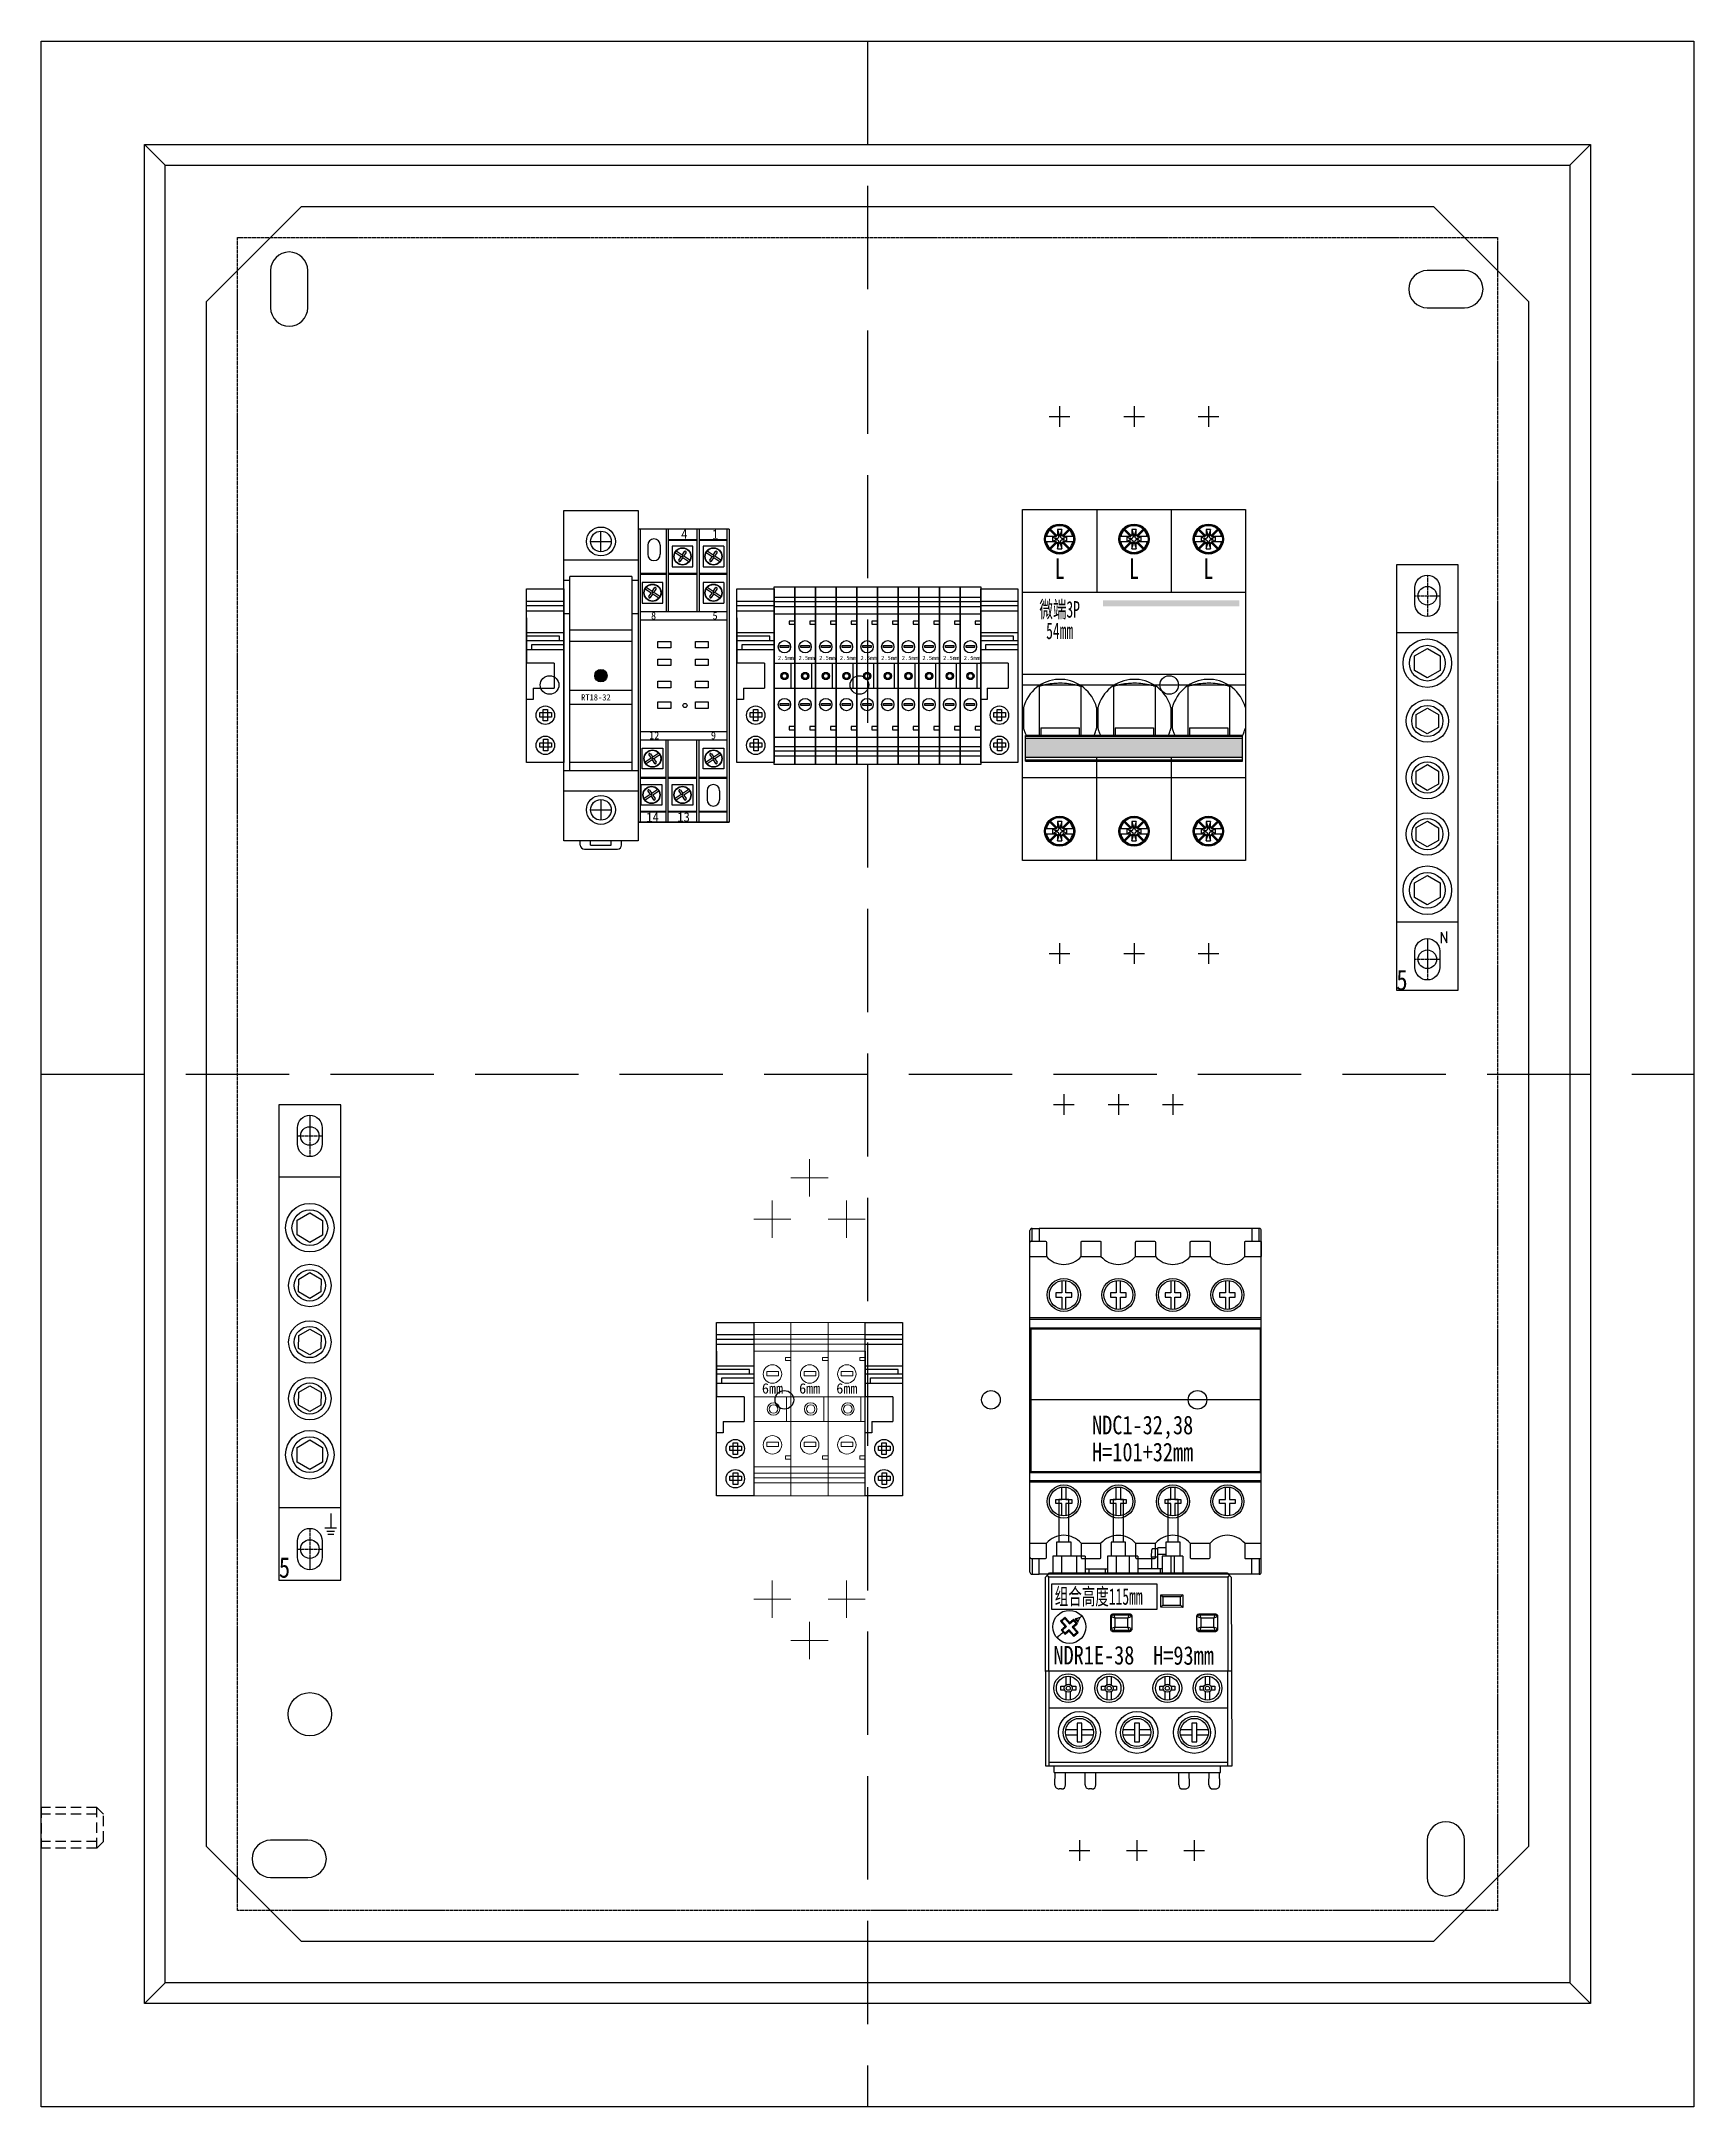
# Model space of a CAD drawing. Extents: x 1487280 to 1487680, y 431938 to 432438.
import ezdxf
from ezdxf.enums import TextEntityAlignment as Align

# ---------------------------------------------------------------- set-up
doc = ezdxf.new("R2010")
doc.units = 0
doc.header["$MEASUREMENT"] = 0
for name, pattern in [('DASH', [0.35, 0.25, -0.1]), ('HIDDEN', [0.375, 0.25, -0.125]), ('LYJS-XX', [0.35, 0.25, -0.1])]:
    doc.linetypes.add(name, pattern=pattern)
for name, color, linetype in [('LY-JS-BJ', 7, 'Continuous'), ('LY-JS-YQJ', 7, 'Continuous'), ('布置图', 20, 'Continuous')]:
    doc.layers.add(name, color=color, linetype=linetype)
doc.layers.add('LY-二次控制图', color=7, linetype='Continuous', lineweight=18)
doc.styles.add('-宋体', font='', dxfattribs={"width": 0.65})
doc.styles.add('LY-SJ-元器件', font='', dxfattribs={"width": 0.6, "height": 4})
doc.styles.get('-宋体').set_extended_font_data('NSimSun')
doc.styles.get('LY-SJ-元器件').set_extended_font_data('SimSun')

# ---------------------------------------------------------------- blocks, each defined once
blk = doc.blocks.new('端子堵头')
at = {"layer": 'LY-JS-YQJ'}
for p, q in [((0, 39.03), (9, 39.03)), ((0, 37.96), (9, 37.96)), ((0, 36.73), (9, 36.73)), ((0, 35), (0, 24)), ((0, 31.48), (9, 31.48)), ((7.97, 30.59), (0, 30.59)), ((7.97, 29.53), (7.97, 30.59)), ((9, 35), (9, 24)), ((9, 34.58), (9, 33.47)), ((0, 29.53), (9, 29.53)), ((0, 27.32), (9, 27.32)), ((1.25, 27.32), (1.25, 28.56)), ((1.25, 28.56), (9, 28.56)), ((6.66, 24), (0, 24)), ((6.66, 24), (6.66, 18)), ((1.59, 15.27), (0, 15.27)), ((1.59, 18), (1.59, 15.27)), ((1.59, 18), (6.66, 18))]:
    blk.add_line(p, q, dxfattribs=at)
for points in [[(0, 42), (9, 42), (9, 0), (0, 0)], [(3.2, 12.05), (6.01, 12.05), (6.01, 10.99), (3.2, 10.99)], [(5.06, 12.84), (5.06, 10.03), (3.99, 10.03), (3.99, 12.84)], [(5.13, 5.6), (5.13, 2.79), (4.06, 2.79), (4.06, 5.6)], [(3.2, 4.76), (6.01, 4.76), (6.01, 3.69), (3.2, 3.69)]]:
    blk.add_lwpolyline(points, close=True, dxfattribs=at)
for centre in [(4.54, 11.43), (4.54, 4.14)]:
    blk.add_circle(centre, 2.23, dxfattribs=at)
blk = doc.blocks.new('A$C7F2E4CF4')
at = {"layer": 'LY-JS-YQJ', "color": 1, "linetype": 'DASH'}
for p, q in [((0, 5), (0, -5)), ((-3, 0), (3, 0))]:
    blk.add_line(p, q, dxfattribs=at)
at = {"layer": 'LY-JS-YQJ', "color": 0, "linetype": 'ByBlock'}
blk.add_lwpolyline([(0, 5), (0, 5, -0.414214), (3, 2), (3, -2, -0.414214), (0, -5), (0, -5, -0.414214), (-3, -2), (-3, 2, -0.414214)], format="xyb", close=True, dxfattribs=at)
blk = doc.blocks.new('5位零排2021')
at = {"layer": 'LY-JS-YQJ', "color": 2}
for p, q in [((15, 103), (0, 103)), ((0, 103), (0, 0)), ((15, 0), (15, 103)), ((15, 86.5), (0, 86.5)), ((15, 16.5), (0, 16.5)), ((0, 0), (15, 0))]:
    blk.add_line(p, q, dxfattribs=at)
at = {"layer": 'LY-JS-YQJ', "color": 4}
for p, q in [((10.86, 14.04), (10.86, 11.37)), ((10.86, 14.04), (12.22, 11.47)), ((12.22, 11.47), (12.22, 14.19))]:
    blk.add_line(p, q, dxfattribs=at)
at = {"layer": 'LY-JS-YQJ', "color": 3}
for points in [[(7.49, 75.62), (4.41, 77.42), (4.42, 80.98), (7.51, 82.75), (10.59, 80.96), (10.58, 77.39)], [(7.49, 62.07), (4.79, 63.64), (4.8, 66.76), (7.51, 68.31), (10.2, 66.74), (10.19, 63.62)], [(7.49, 48.38), (4.79, 49.95), (4.8, 53.07), (7.51, 54.62), (10.2, 53.05), (10.19, 49.93)], [(7.49, 34.69), (4.79, 36.26), (4.8, 39.38), (7.51, 40.93), (10.2, 39.36), (10.19, 36.24)], [(7.49, 20.66), (4.41, 22.45), (4.42, 26.01), (7.51, 27.78), (10.59, 25.99), (10.58, 22.43)]]:
    blk.add_lwpolyline(points, close=True, dxfattribs=at)
for centre, radius in [((7.5, 79.19), 5.88), ((7.5, 79.19), 4.32), ((7.5, 65.19), 5.14), ((7.5, 65.19), 3.78), ((7.5, 51.5), 5.14), ((7.5, 51.5), 3.78), ((7.5, 37.81), 5.14), ((7.5, 37.81), 3.78), ((7.5, 24.22), 5.88), ((7.5, 24.22), 4.32)]:
    blk.add_circle(centre, radius, dxfattribs=at)
at = {"layer": 'LY-JS-YQJ', "color": 0}
for p in [(7.5, 95.5), (7.5, 7.5)]:
    blk.add_blockref('A$C7F2E4CF4', p, dxfattribs=at)
at = {"layer": 'LY-JS-YQJ', "color": 1, "style": '-宋体', "width": 0.8}
blk.add_text('5', height=5, dxfattribs=at).set_placement((0, 0))
blk = doc.blocks.new('A$C59E61D26')
at = {"layer": 'LY-JS-YQJ', "color": 2}
for p, q in [((15, 115), (0, 115)), ((0, 115), (0, 0)), ((15, 0), (15, 115)), ((15, 97.5), (0, 97.5)), ((15, 17.5), (0, 17.5)), ((0, 0), (15, 0))]:
    blk.add_line(p, q, dxfattribs=at)
at = {"layer": 'LY-JS-YQJ', "color": 4}
for p, q in [((12.55, 16.09), (12.55, 12.66)), ((11.13, 12.66), (13.98, 12.66)), ((11.63, 11.86), (13.47, 11.86)), ((11.84, 11.11), (13.27, 11.11))]:
    blk.add_line(p, q, dxfattribs=at)
at = {"layer": 'LY-JS-YQJ', "color": 3}
for points in [[(7.49, 81.73), (4.41, 83.53), (4.42, 87.09), (7.51, 88.86), (10.59, 87.07), (10.58, 83.51)], [(7.49, 68.18), (4.79, 69.75), (4.8, 72.87), (7.51, 74.42), (10.21, 72.85), (10.19, 69.73)], [(7.49, 54.49), (4.79, 56.06), (4.8, 59.18), (7.51, 60.73), (10.21, 59.16), (10.19, 56.04)], [(7.49, 40.8), (4.79, 42.37), (4.8, 45.49), (7.51, 47.04), (10.21, 45.47), (10.19, 42.35)], [(7.49, 26.77), (4.41, 28.56), (4.42, 32.12), (7.51, 33.9), (10.59, 32.1), (10.58, 28.54)]]:
    blk.add_lwpolyline(points, close=True, dxfattribs=at)
for centre, radius in [((7.5, 85.3), 5.88), ((7.5, 85.3), 4.32), ((7.5, 71.3), 5.14), ((7.5, 71.3), 3.78), ((7.5, 57.61), 5.14), ((7.5, 57.61), 3.78), ((7.5, 43.92), 5.14), ((7.5, 43.92), 3.78), ((7.5, 30.33), 5.88), ((7.5, 30.33), 4.32)]:
    blk.add_circle(centre, radius, dxfattribs=at)
at = {"layer": 'LY-JS-YQJ', "color": 0}
for p in [(7.5, 107.5), (7.5, 7.5)]:
    blk.add_blockref('A$C7F2E4CF4', p, dxfattribs=at)
at = {"layer": 'LY-JS-YQJ', "color": 1, "style": '-宋体', "width": 0.8}
blk.add_text('5', height=5, dxfattribs=at).set_placement((0, 0.56))
blk = doc.blocks.new('UK-6')
for p, q in [((0, 39.03), (9, 39.03)), ((0, 37.96), (9, 37.96)), ((0, 36.73), (9, 36.73)), ((0, 35), (0, 24)), ((9, 39.03), (18, 39.03)), ((9, 37.96), (18, 37.96)), ((9, 36.73), (18, 36.73)), ((9, 35), (9, 24)), ((18, 39.03), (27, 39.03)), ((18, 37.96), (27, 37.96)), ((18, 36.73), (27, 36.73)), ((18, 35), (18, 24)), ((9, 33.52), (7.66, 33.52)), ((7.66, 33.52), (7.66, 32.74)), ((7.66, 32.74), (9, 32.74)), ((9, 32.74), (9, 31.63)), ((18, 33.52), (16.66, 33.52)), ((16.66, 33.52), (16.66, 32.74)), ((16.66, 32.74), (18, 32.74)), ((18, 32.74), (18, 31.63)), ((27, 33.52), (25.66, 33.52)), ((25.66, 33.52), (25.66, 32.74)), ((25.66, 32.74), (27, 32.74)), ((27, 32.74), (27, 31.63)), ((7.94, 24), (7.94, 18)), ((16.94, 24), (16.94, 18)), ((25.94, 24), (25.94, 18)), ((0, 5.47), (9, 5.47)), ((9, 9.67), (7.66, 9.67)), ((7.66, 9.67), (7.66, 8.89)), ((7.66, 8.89), (9, 8.89)), ((9, 5.47), (18, 5.47)), ((18, 9.67), (16.66, 9.67)), ((16.66, 9.67), (16.66, 8.89)), ((16.66, 8.89), (18, 8.89)), ((18, 5.47), (27, 5.47)), ((27, 9.67), (25.66, 9.67)), ((25.66, 9.67), (25.66, 8.89)), ((25.66, 8.89), (27, 8.89)), ((0, 4.4), (9, 4.4)), ((0, 3.16), (9, 3.16)), ((9, 4.4), (18, 4.4)), ((9, 3.16), (18, 3.16)), ((18, 4.4), (27, 4.4)), ((18, 3.16), (27, 3.16))]:
    blk.add_line(p, q)
for points in [[(0, 42), (9, 42), (9, 0), (0, 0)], [(9, 42), (18, 42), (18, 0), (9, 0)], [(18, 42), (27, 42), (27, 0), (18, 0)], [(0, 35), (9, 35), (9, 7), (0, 7)], [(9, 35), (18, 35), (18, 7), (9, 7)], [(18, 35), (27, 35), (27, 7), (18, 7)], [(3.2, 30.12), (6.01, 30.12), (6.01, 29.05), (3.2, 29.05)], [(12.2, 30.12), (15.01, 30.12), (15.01, 29.05), (12.2, 29.05)], [(21.2, 30.12), (24.01, 30.12), (24.01, 29.05), (21.2, 29.05)], [(0, 24), (9, 24), (9, 18), (0, 18)], [(9, 24), (18, 24), (18, 18), (9, 18)], [(18, 24), (27, 24), (27, 18), (18, 18)], [(3.2, 12.98), (6.01, 12.98), (6.01, 11.92), (3.2, 11.92)], [(12.2, 12.98), (15.01, 12.98), (15.01, 11.92), (12.2, 11.92)], [(21.2, 12.98), (24.01, 12.98), (24.01, 11.92), (21.2, 11.92)]]:
    blk.add_lwpolyline(points, close=True)
for centre, radius in [((4.54, 29.5), 2.23), ((13.54, 29.5), 2.23), ((22.54, 29.5), 2.23), ((4.79, 21.03), 1.5), ((4.79, 21.03), 1.03), ((13.79, 21.03), 1.5), ((13.79, 21.03), 1.03), ((22.79, 21.03), 1.5), ((22.79, 21.03), 1.03), ((4.54, 12.36), 2.23), ((13.54, 12.36), 2.23), ((22.54, 12.36), 2.23)]:
    blk.add_circle(centre, radius)
at = {"char_height": 2.5, "width": 1.4548, "attachment_point": 1}
for insert in [(1.99, 27.27), (10.99, 27.27), (19.99, 27.27)]:
    blk.add_mtext('6mm', dxfattribs=dict(at, insert=insert))
blk = doc.blocks.new('UK-6 3组')
at = {"color": 1}
for p, q in [((13.5, 81.5), (13.5, 72.5)), ((9, 77), (18, 77)), ((4.5, 71.5), (4.5, 62.5)), ((22.5, 71.5), (22.5, 62.5)), ((0, 67), (9, 67)), ((18, 67), (27, 67)), ((0, -25), (9, -25)), ((4.5, -29.5), (4.5, -20.5)), ((18, -25), (27, -25)), ((22.5, -29.5), (22.5, -20.5)), ((9, -35), (18, -35)), ((13.5, -39.5), (13.5, -30.5))]:
    blk.add_line(p, q, dxfattribs=at)
at = {"layer": 'LY-二次控制图', "linetype": 'Continuous'}
blk.add_blockref('UK-6', (0, 0), dxfattribs=at)
blk = doc.blocks.new('UK-2.5 5组')
at = {"layer": 'LY-JS-YQJ'}
for p, q in [((0, 19.03), (5, 19.03)), ((0, 17.96), (5, 17.96)), ((0, 16.73), (5, 16.73)), ((5, 19.03), (10, 19.03)), ((5, 17.96), (10, 17.96)), ((5, 16.73), (10, 16.73)), ((10, 19.03), (15, 19.03)), ((10, 17.96), (15, 17.96)), ((10, 16.73), (15, 16.73)), ((15, 19.03), (20, 19.03)), ((15, 17.96), (20, 17.96)), ((15, 16.73), (20, 16.73)), ((5, 13.21), (3.66, 13.21)), ((3.66, 13.21), (3.66, 12.43)), ((3.66, 12.43), (5, 12.43)), ((5, 12.43), (5, 11.32)), ((10, 13.21), (8.66, 13.21)), ((8.66, 13.21), (8.66, 12.43)), ((8.66, 12.43), (10, 12.43)), ((10, 12.43), (10, 11.32)), ((15, 13.21), (13.66, 13.21)), ((13.66, 13.21), (13.66, 12.43)), ((13.66, 12.43), (15, 12.43)), ((15, 12.43), (15, 11.32)), ((20, 13.21), (18.66, 13.21)), ((18.66, 13.21), (18.66, 12.43)), ((18.66, 12.43), (20, 12.43)), ((0, 3), (5, 3)), ((4.07, 3), (4.07, -3)), ((5, 3), (10, 3)), ((9.07, 3), (9.07, -3)), ((10, 3), (15, 3)), ((14.07, 3), (14.07, -3)), ((15, 3), (20, 3)), ((19.07, 3), (19.07, -3)), ((0, -3), (5, -3)), ((5, -3), (10, -3)), ((10, -3), (15, -3)), ((15, -3), (20, -3)), ((5, -12.33), (3.66, -12.33)), ((3.66, -12.33), (3.66, -13.11)), ((3.66, -13.11), (5, -13.11)), ((10, -12.33), (8.66, -12.33)), ((8.66, -12.33), (8.66, -13.11)), ((8.66, -13.11), (10, -13.11)), ((15, -12.33), (13.66, -12.33)), ((13.66, -12.33), (13.66, -13.11)), ((13.66, -13.11), (15, -13.11)), ((20, -12.33), (18.66, -12.33)), ((18.66, -12.33), (18.66, -13.11)), ((18.66, -13.11), (20, -13.11)), ((0, -17.12), (5, -17.12)), ((0, -18.19), (5, -18.19)), ((0, -19.42), (5, -19.42)), ((5, -17.12), (10, -17.12)), ((5, -18.19), (10, -18.19)), ((5, -19.42), (10, -19.42)), ((10, -17.12), (15, -17.12)), ((10, -18.19), (15, -18.19)), ((10, -19.42), (15, -19.42)), ((15, -17.12), (20, -17.12)), ((15, -18.19), (20, -18.19)), ((15, -19.42), (20, -19.42))]:
    blk.add_line(p, q, dxfattribs=at)
at = {"layer": 'LY-JS-YQJ', "color": 6}
for p, q in [((20, 19.03), (25, 19.03)), ((20, 17.96), (25, 17.96)), ((20, 16.73), (25, 16.73)), ((20, 12.43), (20, 11.32)), ((25, 13.21), (23.66, 13.21)), ((23.66, 13.21), (23.66, 12.43)), ((23.66, 12.43), (25, 12.43)), ((25, 12.43), (25, 11.32)), ((20, 3), (25, 3)), ((24.07, 3), (24.07, -3)), ((20, -3), (25, -3)), ((25, -12.33), (23.66, -12.33)), ((23.66, -12.33), (23.66, -13.11)), ((23.66, -13.11), (25, -13.11)), ((20, -17.12), (25, -17.12)), ((20, -18.19), (25, -18.19)), ((20, -19.42), (25, -19.42))]:
    blk.add_line(p, q, dxfattribs=at)
at = {"layer": 'LY-JS-YQJ'}
for points in [[(0, 21.5), (5, 21.5), (5, -21.5), (0, -21.5)], [(5, 21.5), (10, 21.5), (10, -21.5), (5, -21.5)], [(10, 21.5), (15, 21.5), (15, -21.5), (10, -21.5)], [(15, 21.5), (20, 21.5), (20, -21.5), (15, -21.5)], [(0, 15), (5, 15), (5, -15), (0, -15)], [(5, 15), (10, 15), (10, -15), (5, -15)], [(10, 15), (15, 15), (15, -15), (10, -15)], [(15, 15), (20, 15), (20, -15), (15, -15)], [(1.47, 7.3), (3.53, 7.3), (3.53, 6.79), (1.47, 6.79)], [(6.47, 7.3), (8.53, 7.3), (8.53, 6.79), (6.47, 6.79)], [(11.47, 7.3), (13.53, 7.3), (13.53, 6.79), (11.47, 6.79)], [(16.47, 7.3), (18.53, 7.3), (18.53, 6.79), (16.47, 6.79)], [(1.47, -6.71), (3.53, -6.71), (3.53, -7.23), (1.47, -7.23)], [(6.47, -6.71), (8.53, -6.71), (8.53, -7.23), (6.47, -7.23)], [(11.47, -6.71), (13.53, -6.71), (13.53, -7.23), (11.47, -7.23)], [(16.47, -6.71), (18.53, -6.71), (18.53, -7.23), (16.47, -7.23)]]:
    blk.add_lwpolyline(points, close=True, dxfattribs=at)
at = {"layer": 'LY-JS-YQJ', "color": 6}
for points in [[(20, 21.5), (25, 21.5), (25, -21.5), (20, -21.5)], [(20, 15), (25, 15), (25, -15), (20, -15)], [(21.47, 7.3), (23.53, 7.3), (23.53, 6.79), (21.47, 6.79)], [(21.47, -6.71), (23.53, -6.71), (23.53, -7.23), (21.47, -7.23)]]:
    blk.add_lwpolyline(points, close=True, dxfattribs=at)
at = {"layer": 'LY-JS-YQJ'}
for centre, radius in [((2.5, 7), 1.5), ((7.5, 7), 1.5), ((12.5, 7), 1.5), ((17.5, 7), 1.5), ((2.52, -0.08), 0.879), ((2.52, -0.08), 0.879), ((2.52, -0.08), 0.59), ((7.52, -0.08), 0.879), ((7.52, -0.08), 0.879), ((7.52, -0.08), 0.59), ((12.52, -0.08), 0.879), ((12.52, -0.08), 0.879), ((12.52, -0.08), 0.59), ((17.52, -0.08), 0.879), ((17.52, -0.08), 0.879), ((17.52, -0.08), 0.59), ((2.5, -7), 1.5), ((7.5, -7), 1.5), ((12.5, -7), 1.5), ((17.5, -7), 1.5)]:
    blk.add_circle(centre, radius, dxfattribs=at)
at = {"layer": 'LY-JS-YQJ', "color": 6}
for centre, radius in [((22.5, 7), 1.5), ((22.52, -0.08), 0.879), ((22.52, -0.08), 0.879), ((22.52, -0.08), 0.59), ((22.5, -7), 1.5)]:
    blk.add_circle(centre, radius, dxfattribs=at)
at = {"layer": 'LY-JS-YQJ', "char_height": 1, "width": 2.5692, "attachment_point": 1}
for insert in [(0.91, 4.81), (5.91, 4.81), (10.91, 4.81), (15.91, 4.81)]:
    blk.add_mtext('2.5mm', dxfattribs=dict(at, insert=insert))
at = {"layer": 'LY-JS-YQJ', "color": 6, "insert": (20.91, 4.81), "char_height": 1, "width": 2.5692, "attachment_point": 1}
blk.add_mtext('2.5mm', dxfattribs=at)
blk = doc.blocks.new('RT18保险 正视图')
at = {"layer": 'LY-JS-YQJ'}
blk.add_hatch(color=1, dxfattribs=at).paths.add_polyline_path([(1.5, -40, 1), (-1.5, -40, 1)])
for p, q in [((-9, -80), (-9, 0)), ((-9, 0), (9, 0)), ((9, 0), (9, -80)), ((-2.5, -7.51), (2.5, -7.51)), ((0, -10.01), (0, -5.01)), ((9, -12.01), (-9, -12.01)), ((-7.5, -17), (-9, -17)), ((7.5, -16), (-7.5, -16)), ((-7.5, -63), (-7.5, -16)), ((7.5, -16), (7.5, -63)), ((9, -17), (7.5, -17)), ((-7.5, -25), (-9, -25)), ((9, -25), (7.5, -25)), ((7.5, -29), (-7.5, -29)), ((7.5, -31.75), (-7.5, -31.75)), ((-7.5, -43.5), (7.5, -43.5)), ((-7.5, -46.9), (7.5, -46.9)), ((9, -63), (-9, -63)), ((7.5, -61), (-7.5, -61)), ((9, -67.99), (-9, -67.99)), ((0, -69.99), (0, -74.99)), ((-2.5, -72.49), (2.5, -72.49)), ((9, -80), (-9, -80)), ((-5, -81), (-5, -80)), ((-2.5, -81), (-2.5, -80)), ((2.5, -81), (2.5, -80)), ((5, -81), (5, -80)), ((-4, -82), (4, -82)), ((-2.5, -81), (2.5, -81))]:
    blk.add_line(p, q, dxfattribs=at)
for centre, radius in [((0, -7.51), 3.5), ((0, -7.51), 2.5), ((0, -72.49), 3.5), ((0, -72.49), 2.5)]:
    blk.add_circle(centre, radius, dxfattribs=at)
at = {"layer": 'LY-JS-YQJ', "color": 1}
blk.add_circle((0, -40), 1.5, dxfattribs=at)
at = {"layer": 'LY-JS-YQJ'}
for centre, start, end in [((-4, -81), 180, 270), ((4, -81), 270, 0)]:
    blk.add_arc(centre, 1, start, end, dxfattribs=at)
at = {"layer": 'LY-JS-YQJ', "insert": (-4.8, -44.5), "char_height": 1.5, "width": 12.3, "attachment_point": 1}
blk.add_mtext('RT18-32', dxfattribs=at)
blk = doc.blocks.new('RT18-32X-6A')
at = {"layer": 'LY-JS-YQJ'}
blk.add_blockref('RT18保险 正视图', (9, 80), dxfattribs=at)
blk = doc.blocks.new('HH52P')
at = {"layer": 'LY-JS-YQJ'}
for p, q in [((0, 71), (0, 0)), ((22, 71), (0, 71)), ((0, 71), (0, 68.5)), ((0.5, 71), (0.5, 0)), ((6.75, 71), (6.75, 51)), ((7.25, 71), (7.25, 51)), ((14.25, 71), (14.25, 51)), ((14.75, 71), (14.75, 51)), ((21.5, 71), (21.5, 0)), ((22, 71), (22, 0)), ((2.34, 67.09), (2.34, 64.88)), ((5.34, 67.09), (5.34, 64.88)), ((7.25, 68.5), (14.25, 68.5)), ((7.25, 68.3), (14.25, 68.3)), ((8.24, 66.87), (8.24, 61.87)), ((13.24, 66.87), (8.24, 66.87)), ((10.4, 64.3), (8.95, 65.27)), ((10.67, 64.71), (9.21, 65.67)), ((10.67, 64.71), (11.21, 65.53)), ((11.07, 64.44), (11.61, 65.26)), ((13.24, 61.87), (13.24, 66.87)), ((14.75, 68.5), (21.5, 68.5)), ((14.75, 68.3), (21.5, 68.3)), ((20.74, 66.87), (15.74, 66.87)), ((15.74, 66.87), (15.74, 61.87)), ((17.9, 64.3), (16.45, 65.27)), ((18.17, 64.71), (16.71, 65.67)), ((18.17, 64.71), (18.71, 65.53)), ((18.57, 64.44), (19.11, 65.26)), ((20.74, 66.87), (20.74, 61.87)), ((0.5, 60.3), (6.75, 60.3)), ((0.5, 60.1), (6.75, 60.1)), ((7.25, 60.3), (14.25, 60.3)), ((7.25, 60.1), (14.25, 60.1)), ((8.24, 61.87), (13.24, 61.87)), ((9.86, 63.48), (10.4, 64.3)), ((10.26, 63.22), (10.8, 64.04)), ((11.07, 64.44), (10.4, 64.3)), ((10.67, 64.71), (10.8, 64.04)), ((12.26, 63.08), (10.8, 64.04)), ((12.53, 63.48), (11.07, 64.44)), ((14.75, 60.3), (21.5, 60.3)), ((14.75, 60.1), (21.5, 60.1)), ((15.74, 61.87), (20.74, 61.87)), ((17.36, 63.48), (17.9, 64.3)), ((17.76, 63.22), (18.3, 64.04)), ((18.57, 64.44), (17.9, 64.3)), ((18.17, 64.71), (18.3, 64.04)), ((19.76, 63.08), (18.3, 64.04)), ((20.03, 63.48), (18.57, 64.44)), ((0.99, 58.07), (0.99, 53.07)), ((5.99, 58.07), (0.99, 58.07)), ((3.15, 55.51), (1.7, 56.47)), ((3.42, 55.91), (1.96, 56.87)), ((2.61, 54.68), (3.15, 55.51)), ((3.01, 54.42), (3.55, 55.24)), ((3.82, 55.64), (3.15, 55.51)), ((3.42, 55.91), (3.96, 56.73)), ((3.42, 55.91), (3.55, 55.24)), ((5.01, 54.28), (3.55, 55.24)), ((3.82, 55.64), (4.36, 56.46)), ((5.28, 54.68), (3.82, 55.64)), ((5.99, 53.07), (5.99, 58.07)), ((15.74, 58.07), (15.74, 53.07)), ((20.74, 58.07), (15.74, 58.07)), ((17.9, 55.51), (16.45, 56.47)), ((18.17, 55.91), (16.71, 56.87)), ((17.36, 54.68), (17.9, 55.51)), ((17.76, 54.42), (18.3, 55.24)), ((18.57, 55.64), (17.9, 55.51)), ((18.17, 55.91), (18.71, 56.73)), ((18.17, 55.91), (18.3, 55.24)), ((19.76, 54.28), (18.3, 55.24)), ((18.57, 55.64), (19.11, 56.46)), ((20.03, 54.68), (18.57, 55.64)), ((20.74, 58.07), (20.74, 53.07)), ((0.5, 51), (21.5, 51)), ((0.99, 53.07), (5.99, 53.07)), ((15.74, 53.07), (20.74, 53.07)), ((0.5, 49), (21.5, 49)), ((0.5, 22), (21.5, 22)), ((0.5, 20), (21.5, 20)), ((0.99, 17.93), (5.99, 17.93)), ((0.99, 12.93), (0.99, 17.93)), ((3.15, 15.49), (1.7, 14.53)), ((3.42, 15.09), (1.96, 14.13)), ((2.61, 16.32), (3.15, 15.49)), ((3.01, 16.58), (3.55, 15.76)), ((3.82, 15.36), (3.15, 15.49)), ((3.42, 15.09), (3.55, 15.76)), ((3.42, 15.09), (3.96, 14.27)), ((5.01, 16.72), (3.55, 15.76)), ((5.28, 16.32), (3.82, 15.36)), ((3.82, 15.36), (4.36, 14.54)), ((5.99, 17.93), (5.99, 12.93)), ((6.75, 0), (6.75, 20)), ((7.25, 0), (7.25, 20)), ((14.25, 0), (14.25, 20)), ((14.75, 0), (14.75, 20)), ((15.74, 17.93), (20.74, 17.93)), ((15.74, 12.93), (15.74, 17.93)), ((17.9, 15.49), (16.45, 14.53)), ((18.17, 15.09), (16.71, 14.13)), ((17.36, 16.32), (17.9, 15.49)), ((17.76, 16.58), (18.3, 15.76)), ((18.57, 15.36), (17.9, 15.49)), ((18.17, 15.09), (18.3, 15.76)), ((18.17, 15.09), (18.71, 14.27)), ((19.76, 16.72), (18.3, 15.76)), ((20.03, 16.32), (18.57, 15.36)), ((18.57, 15.36), (19.11, 14.54)), ((20.74, 17.93), (20.74, 12.93)), ((0.5, 10.9), (6.75, 10.9)), ((0.5, 10.7), (6.75, 10.7)), ((5.99, 12.93), (0.99, 12.93)), ((7.25, 10.9), (14.25, 10.9)), ((7.25, 10.7), (14.25, 10.7)), ((14.75, 10.9), (21.5, 10.9)), ((14.75, 10.7), (21.5, 10.7)), ((20.74, 12.93), (15.74, 12.93)), ((0.74, 9.13), (5.74, 9.13)), ((0.74, 4.13), (0.74, 9.13)), ((2.9, 6.7), (1.45, 5.73)), ((3.17, 6.29), (1.71, 5.33)), ((2.36, 7.52), (2.9, 6.7)), ((2.76, 7.78), (3.3, 6.96)), ((3.57, 6.56), (2.9, 6.7)), ((3.17, 6.29), (3.3, 6.96)), ((3.17, 6.29), (3.71, 5.47)), ((4.76, 7.92), (3.3, 6.96)), ((5.03, 7.52), (3.57, 6.56)), ((3.57, 6.56), (4.11, 5.74)), ((5.74, 9.13), (5.74, 4.13)), ((8.24, 4.13), (8.24, 9.13)), ((8.24, 9.13), (13.24, 9.13)), ((10.4, 6.7), (8.95, 5.73)), ((10.67, 6.29), (9.21, 5.33)), ((9.86, 7.52), (10.4, 6.7)), ((10.26, 7.78), (10.8, 6.96)), ((11.07, 6.56), (10.4, 6.7)), ((10.67, 6.29), (10.8, 6.96)), ((10.67, 6.29), (11.21, 5.47)), ((12.26, 7.92), (10.8, 6.96)), ((12.53, 7.52), (11.07, 6.56)), ((11.07, 6.56), (11.61, 5.74)), ((13.24, 9.13), (13.24, 4.13)), ((16.7, 7.65), (16.7, 5.44)), ((19.7, 7.65), (19.7, 5.44)), ((0, 0), (22, 0)), ((22, 0), (0, 0)), ((0.5, 2.7), (6.75, 2.7)), ((0.5, 2.5), (6.75, 2.5)), ((5.74, 4.13), (0.74, 4.13)), ((7.25, 2.7), (14.25, 2.7)), ((7.25, 2.5), (14.25, 2.5)), ((13.24, 4.13), (8.24, 4.13)), ((14.75, 2.7), (21.5, 2.7)), ((14.75, 2.5), (21.5, 2.5))]:
    blk.add_line(p, q, dxfattribs=at)
for points in [[(4.81, 43.81), (7.91, 43.81), (7.91, 42.22), (4.81, 42.22)], [(13.87, 43.81), (16.97, 43.81), (16.97, 42.22), (13.87, 42.22)], [(4.81, 39.53), (7.91, 39.53), (7.91, 37.95), (4.81, 37.95)], [(13.87, 39.53), (16.97, 39.53), (16.97, 37.95), (13.87, 37.95)], [(4.81, 34.15), (7.91, 34.15), (7.91, 32.57), (4.81, 32.57)], [(13.87, 34.15), (16.97, 34.15), (16.97, 32.57), (13.87, 32.57)], [(4.81, 29.16), (7.91, 29.16), (7.91, 27.58), (4.81, 27.58)], [(13.87, 29.16), (16.97, 29.16), (16.97, 27.58), (13.87, 27.58)]]:
    blk.add_lwpolyline(points, close=True, dxfattribs=at)
for centre, radius in [((10.74, 64.37), 2.09), ((10.74, 64.37), 2), ((18.24, 64.37), 2.09), ((18.24, 64.37), 2), ((3.49, 55.57), 2.09), ((3.49, 55.57), 2), ((18.24, 55.57), 2.09), ((18.24, 55.57), 2), ((11.36, 28.27), 0.5), ((3.49, 15.43), 2.09), ((3.49, 15.43), 2), ((18.24, 15.43), 2.09), ((18.24, 15.43), 2), ((3.24, 6.63), 2.09), ((3.24, 6.63), 2), ((10.74, 6.63), 2.09), ((10.74, 6.63), 2)]:
    blk.add_circle(centre, radius, dxfattribs=at)
for centre, radius, start, end in [((3.84, 67.09), 1.5, 0, 180), ((11.41, 65.39), 0.24, 326.5949, 146.5949), ((18.91, 65.39), 0.24, 326.5949, 146.5949), ((3.84, 64.88), 1.5, 180, 0), ((10.06, 63.35), 0.24, 146.5949, 326.5949), ((17.56, 63.35), 0.24, 146.5949, 326.5949), ((4.16, 56.6), 0.24, 326.5949, 146.5949), ((18.91, 56.6), 0.24, 326.5949, 146.5949), ((2.81, 54.55), 0.24, 146.5949, 326.5949), ((17.56, 54.55), 0.24, 146.5949, 326.5949), ((2.81, 16.45), 0.24, 33.4051, 213.4051), ((17.56, 16.45), 0.24, 33.4051, 213.4051), ((4.16, 14.4), 0.24, 213.4051, 33.4051), ((18.91, 14.4), 0.24, 213.4051, 33.4051), ((2.56, 7.65), 0.24, 33.4051, 213.4051), ((3.91, 5.61), 0.24, 213.4051, 33.4051), ((10.06, 7.65), 0.24, 33.4051, 213.4051), ((11.41, 5.61), 0.24, 213.4051, 33.4051), ((18.2, 7.65), 1.5, 0, 180), ((18.2, 5.44), 1.5, 180, 0)]:
    blk.add_arc(centre, radius, start, end, dxfattribs=at)
for s, insert, char_height, width, attachment_point in [('{\\fSimSun|b0|i0|c134|p2;4}', (10.4, 70.88), 2.25, 1.0919, 1), ('{\\fSimSun|b0|i0|c134|p2;1}', (17.9, 70.88), 2.25, 1.0919, 1), ('{\\fSimSun|b0|i0|c134|p2;8}', (3.12, 50.91), 1.8, 0.8735, 1), ('{\\fSimSun|b0|i0|c134|p2;5}', (18.02, 50.91), 1.8, 0.8735, 1), ('{\\fSimSun|b0|i0|c134|p2;12}', (2.68, 21.91), 1.8, 0.8735, 1), ('{\\fSimSun|b0|i0|c134|p2;9}', (17.62, 21.91), 1.8, 0.8735, 1), ('{\\fSimSun|b0|i0|c134|p2;14}', (1.97, 0.12), 2.25, 1.0919, 7), ('{\\fSimSun|b0|i0|c134|p2;13}', (9.47, 0.12), 2.25, 1.0919, 7)]:
    blk.add_mtext(s, dxfattribs=dict(at, insert=insert, char_height=char_height, width=width, attachment_point=attachment_point))
blk = doc.blocks.new('热继NDC1 32-38A+NDR1E-38-2022.1')
at = {"color": 1, "linetype": 'ByBlock'}
for p, q in [((5.7, 71.51), (10.7, 71.51)), ((8.2, 74.01), (8.2, 69.01)), ((18.9, 71.51), (23.9, 71.51)), ((21.4, 74.01), (21.4, 69.01)), ((32.1, 71.51), (37.1, 71.51)), ((34.6, 74.01), (34.6, 69.01)), ((9.49, -109.11), (14.49, -109.11)), ((11.99, -106.61), (11.99, -111.61)), ((23.39, -109.11), (28.39, -109.11)), ((25.89, -106.61), (25.89, -111.61)), ((37.29, -109.11), (42.29, -109.11)), ((39.79, -106.61), (39.79, -111.61))]:
    blk.add_line(p, q, dxfattribs=at)
at = {"color": 0, "linetype": 'Continuous', "lineweight": 25}
for p, q in [((0, -41.7), (0, 41.01)), ((56, -41.7), (56, 41.01)), ((0, 34.69), (3.99, 34.69)), ((12.39, 34.7), (17.19, 34.7)), ((25.59, 34.7), (30.39, 34.7)), ((38.79, 34.69), (43.59, 34.69)), ((51.99, 34.69), (56, 34.69)), ((56, 19.9), (0, 19.9)), ((0, 19.5), (56, 19.5)), ((0, 17.2), (56, 17.2)), ((22.1, 17.2), (22.1, 17.4)), ((56, -17.4), (0, -17.4)), ((0, -19.5), (56, -19.5)), ((56, -19.9), (0, -19.9)), ((22.1, -17.6), (22.1, -17.4)), ((9.44, -24.1), (6.96, -24.1)), ((6.96, -24.1), (6.96, -34.48)), ((9.44, -34.48), (9.44, -24.1)), ((22.64, -24.1), (20.16, -24.1)), ((20.16, -24.1), (20.16, -34.48)), ((22.64, -34.48), (22.64, -24.1)), ((35.84, -24.1), (33.36, -24.1)), ((33.36, -24.1), (33.36, -34.48)), ((35.86, -34.48), (35.86, -24.1)), ((0, -34.69), (3.99, -34.69)), ((9.94, -34.48), (6.46, -34.48)), ((6.46, -34.48), (6.46, -37.8)), ((9.94, -37.8), (9.94, -34.48)), ((9.96, -37.8), (9.96, -34.48)), ((12.39, -34.7), (17.19, -34.7)), ((23.14, -34.48), (19.66, -34.48)), ((19.66, -34.48), (19.66, -37.8)), ((23.14, -37.8), (23.14, -34.48)), ((23.16, -37.8), (23.16, -34.48)), ((25.59, -34.7), (30.39, -34.7)), ((36.34, -34.48), (32.86, -34.48)), ((32.86, -34.48), (32.86, -37.8)), ((36.34, -37.8), (36.34, -34.48)), ((36.36, -37.8), (36.36, -34.48)), ((38.79, -34.69), (43.59, -34.69)), ((51.99, -34.69), (56, -34.69)), ((13.34, -37.8), (5.54, -37.8)), ((5.54, -37.8), (5.54, -41.9)), ((7.64, -37.8), (7.64, -41.9)), ((11.24, -37.8), (11.24, -41.9)), ((13.34, -37.8), (13.34, -41.9)), ((26.14, -37.8), (18.74, -37.8)), ((18.74, -37.8), (18.74, -41.9)), ((20.84, -37.8), (20.84, -41.9)), ((24.04, -37.8), (24.04, -41.9)), ((26.14, -37.8), (26.14, -41.9)), ((30.99, -38.09), (29.45, -38.09)), ((29.45, -38.09), (29.45, -40.9)), ((30.99, -36.09), (29.62, -36.09)), ((30.99, -40.9), (30.99, -35.8)), ((32.86, -35.8), (30.99, -35.8)), ((32.86, -37.46), (30.99, -37.46)), ((37.04, -37.8), (32.04, -37.8)), ((32.04, -37.8), (32.04, -41.9)), ((34.14, -37.8), (34.14, -41.9)), ((34.94, -37.8), (34.94, -41.9)), ((37.04, -37.8), (37.04, -41.9)), ((3.74, -42.9), (4.13, -42.51)), ((3.84, -88.7), (3.74, -42.9)), ((4.13, -42.51), (4.74, -41.9)), ((4.53, -42.9), (4.54, -88.7)), ((47.95, -42.9), (4.53, -42.9)), ((4.74, -41.9), (47.74, -41.9)), ((13.34, -40.9), (18.74, -40.9)), ((14.27, -40.9), (14.27, -41.9)), ((18.24, -40.9), (18.24, -41.9)), ((32.04, -40.9), (26.14, -40.9)), ((31.54, -40.9), (31.54, -41.9)), ((47.74, -41.9), (48.34, -42.51)), ((47.94, -88.7), (47.95, -42.9)), ((48.34, -42.51), (48.74, -42.9)), ((48.74, -42.9), (48.84, -88.7)), ((31.65, -47.19), (37, -47.17)), ((31.65, -50.21), (31.65, -47.19)), ((36.47, -47.7), (32.13, -47.7)), ((32.13, -47.7), (32.13, -49.7)), ((32.13, -49.7), (36.47, -49.7)), ((36.47, -49.7), (36.47, -47.7)), ((37, -47.17), (37, -50.23)), ((7.38, -53.56), (7.69, -53.58)), ((7.69, -53.58), (8.44, -52.92)), ((8.83, -54.9), (7.69, -53.58)), ((7.89, -55.72), (8.83, -54.9)), ((8.46, -52.62), (8.44, -52.92)), ((8.44, -52.92), (9.59, -54.24)), ((8.83, -54.9), (8.52, -54.88)), ((9.59, -54.24), (10.53, -53.42)), ((9.61, -53.93), (9.59, -54.24)), ((11.19, -54.18), (10.24, -55)), ((10.24, -55), (10.56, -55.02)), ((10.24, -55), (11.39, -56.32)), ((10.55, -53.11), (10.53, -53.42)), ((10.53, -53.42), (11.19, -54.18)), ((11.5, -54.2), (11.19, -54.18)), ((19.6, -55.62), (19.6, -52.31)), ((20.57, -52.85), (19.77, -52.55)), ((19.77, -55.35), (19.77, -52.55)), ((20.1, -51.81), (24.14, -51.81)), ((20.27, -52.05), (20.57, -52.85)), ((20.27, -52.05), (23.97, -52.05)), ((23.67, -52.85), (20.57, -52.85)), ((20.57, -52.85), (20.57, -55.05)), ((23.97, -52.05), (23.67, -52.85)), ((24.47, -52.55), (23.67, -52.85)), ((23.67, -55.05), (23.67, -52.85)), ((24.64, -52.31), (24.64, -55.5)), ((37, -50.23), (31.65, -50.21)), ((40.42, -55.5), (40.42, -52.33)), ((41.39, -52.85), (40.59, -52.55)), ((40.92, -51.83), (44.91, -51.83)), ((41.09, -52.05), (41.39, -52.85)), ((41.09, -52.05), (44.79, -52.05)), ((44.49, -52.85), (41.39, -52.85)), ((41.39, -52.85), (41.39, -55.05)), ((44.79, -52.05), (44.49, -52.85)), ((45.29, -52.55), (44.49, -52.85)), ((44.49, -55.05), (44.49, -52.85)), ((45.41, -52.33), (45.41, -55.5)), ((7.58, -55.7), (7.89, -55.72)), ((8.55, -56.48), (7.89, -55.72)), ((8.52, -56.79), (8.55, -56.48)), ((9.49, -55.66), (8.55, -56.48)), ((9.47, -55.97), (9.49, -55.66)), ((10.64, -56.98), (9.49, -55.66)), ((10.62, -57.28), (10.64, -56.98)), ((11.39, -56.32), (10.64, -56.98)), ((11.7, -56.34), (11.39, -56.32)), ((20.57, -55.05), (19.77, -55.35)), ((24.14, -56.12), (20.1, -56.12)), ((20.57, -55.05), (20.27, -55.85)), ((23.97, -55.85), (20.27, -55.85)), ((20.57, -55.05), (23.67, -55.05)), ((24.47, -55.35), (23.67, -55.05)), ((23.67, -55.05), (23.97, -55.85)), ((41.39, -55.05), (40.59, -55.35)), ((44.91, -56.12), (40.92, -56.12)), ((41.39, -55.05), (41.09, -55.85)), ((44.79, -55.85), (41.09, -55.85)), ((41.39, -55.05), (44.49, -55.05)), ((45.29, -55.35), (44.49, -55.05)), ((44.49, -55.05), (44.79, -55.85)), ((48.74, -65.7), (3.79, -65.7)), ((7.47, -70.3), (7.47, -69.3)), ((7.47, -69.3), (8.27, -69.3)), ((8.77, -68.8), (8.77, -66.97)), ((9.77, -66.97), (9.77, -68.8)), ((10.27, -69.3), (11.07, -69.3)), ((11.07, -69.3), (11.07, -70.3)), ((17.36, -70.3), (17.36, -69.3)), ((17.36, -69.3), (18.16, -69.3)), ((18.66, -68.8), (18.66, -66.97)), ((19.66, -66.97), (19.66, -68.8)), ((20.16, -69.3), (20.96, -69.3)), ((20.96, -69.3), (20.96, -70.3)), ((31.46, -70.3), (31.46, -69.3)), ((31.46, -69.3), (32.26, -69.3)), ((32.76, -68.8), (32.76, -66.97)), ((33.76, -66.97), (33.76, -68.8)), ((34.26, -69.3), (35.06, -69.3)), ((35.06, -69.3), (35.06, -70.3)), ((41.17, -70.3), (41.17, -69.3)), ((41.17, -69.3), (41.97, -69.3)), ((42.47, -68.8), (42.47, -66.97)), ((43.47, -66.97), (43.47, -68.8)), ((43.97, -69.3), (44.77, -69.3)), ((44.77, -69.3), (44.77, -70.3)), ((8.27, -70.3), (7.47, -70.3)), ((8.77, -72.63), (8.77, -70.8)), ((9.77, -70.8), (9.77, -72.63)), ((11.07, -70.3), (10.27, -70.3)), ((18.16, -70.3), (17.36, -70.3)), ((18.66, -72.63), (18.66, -70.8)), ((19.66, -70.8), (19.66, -72.63)), ((20.96, -70.3), (20.16, -70.3)), ((32.26, -70.3), (31.46, -70.3)), ((32.76, -72.63), (32.76, -70.8)), ((33.76, -70.8), (33.76, -72.63)), ((35.06, -70.3), (34.26, -70.3)), ((41.97, -70.3), (41.17, -70.3)), ((42.47, -72.63), (42.47, -70.8)), ((43.47, -70.8), (43.47, -72.63)), ((44.77, -70.3), (43.97, -70.3)), ((11.39, -79.9), (8.64, -79.9)), ((11.39, -78.25), (11.39, -82.75)), ((12.59, -82.75), (12.59, -78.25)), ((15.34, -79.9), (12.59, -79.9)), ((25.29, -79.9), (22.54, -79.9)), ((25.29, -78.25), (25.29, -82.75)), ((26.49, -82.75), (26.49, -78.25)), ((29.24, -79.9), (26.49, -79.9)), ((39.19, -79.9), (36.44, -79.9)), ((39.19, -78.25), (39.19, -82.75)), ((40.39, -82.75), (40.39, -78.25)), ((43.14, -79.9), (40.39, -79.9)), ((8.64, -81.1), (11.39, -81.1)), ((11.39, -82.75), (12.59, -82.75)), ((12.59, -81.1), (15.34, -81.1)), ((22.54, -81.1), (25.29, -81.1)), ((25.29, -82.75), (26.49, -82.75)), ((26.49, -81.1), (29.24, -81.1)), ((36.44, -81.1), (39.19, -81.1)), ((39.19, -82.75), (40.39, -82.75)), ((40.39, -81.1), (43.14, -81.1)), ((48.84, -88.7), (3.84, -88.7)), ((5.89, -90.2), (5.89, -88.7)), ((46.09, -90.2), (46.09, -88.7)), ((5.89, -90.2), (46.09, -90.2)), ((6.05, -93.2), (6.09, -90.2)), ((7.64, -94.2), (7.05, -94.2)), ((8.64, -93.2), (8.61, -90.2)), ((13.37, -93.2), (13.4, -90.2)), ((14.96, -94.2), (14.37, -94.2)), ((15.96, -93.2), (15.92, -90.2)), ((36.02, -93.2), (36.05, -90.2)), ((37.02, -94.2), (37.61, -94.2)), ((38.61, -93.2), (38.57, -90.2)), ((43.34, -93.2), (43.37, -90.2)), ((44.34, -94.2), (44.93, -94.2)), ((45.93, -93.2), (45.89, -90.2))]:
    blk.add_line(p, q, dxfattribs=at)
at = {"color": 0}
for p, q in [((53.75, 41.51), (2.25, 41.51)), ((0.3, 38.39), (3.79, 38.39)), ((12.59, 38.4), (16.99, 38.4)), ((25.79, 38.4), (30.19, 38.4)), ((38.99, 38.39), (43.39, 38.39)), ((52.19, 38.39), (55.8, 38.39)), ((0.3, -38.39), (3.79, -38.39)), ((12.59, -38.4), (16.99, -38.4)), ((25.79, -38.4), (30.19, -38.4)), ((38.99, -38.39), (43.39, -38.39)), ((52.19, -38.39), (55.8, -38.39)), ((53.75, -42.2), (2.25, -42.2)), ((4.54, -74.52), (47.94, -74.52)), ((12.59, -78.25), (11.39, -78.25)), ((26.49, -78.25), (25.29, -78.25)), ((40.39, -78.25), (39.19, -78.25))]:
    blk.add_line(p, q, dxfattribs=at)
at = {"color": 1, "linetype": 'Continuous', "lineweight": 25}
blk.add_line((56, 0), (0, 0), dxfattribs=at)
at = {"color": 0, "linetype": 'Continuous', "lineweight": 25}
for points in [[(0.5, 38.39), (0.5, 41.51), (2.25, 41.51), (2.25, 38.39)], [(55.5, 38.39), (55.5, 41.51), (53.75, 41.51), (53.75, 38.39)], [(7.7, 28.86), (7.7, 25.9), (6.3, 25.9), (6.3, 24.9), (7.7, 24.9), (7.7, 21.94)], [(8.7, 21.94), (8.7, 24.9), (10.1, 24.9), (10.1, 25.9), (8.7, 25.9), (8.7, 28.86)], [(20.9, 28.86), (20.9, 25.9), (19.5, 25.9), (19.5, 24.9), (20.9, 24.9), (20.9, 21.94)], [(21.9, 21.94), (21.9, 24.9), (23.3, 24.9), (23.3, 25.9), (21.9, 25.9), (21.9, 28.86)], [(34.1, 28.86), (34.1, 25.9), (32.7, 25.9), (32.7, 24.9), (34.1, 24.9), (34.1, 21.94)], [(35.1, 21.94), (35.1, 24.9), (36.5, 24.9), (36.5, 25.9), (35.1, 25.9), (35.1, 28.86)], [(47.3, 28.86), (47.3, 25.9), (45.9, 25.9), (45.9, 24.9), (47.3, 24.9), (47.3, 21.94)], [(48.3, 21.94), (48.3, 24.9), (49.7, 24.9), (49.7, 25.9), (48.3, 25.9), (48.3, 28.86)], [(7.7, -28.06), (7.7, -25.1), (6.3, -25.1), (6.3, -24.1), (7.7, -24.1), (7.7, -21.14)], [(8.7, -21.14), (8.7, -24.1), (10.1, -24.1), (10.1, -25.1), (8.7, -25.1), (8.7, -28.06)], [(20.9, -28.06), (20.9, -25.1), (19.5, -25.1), (19.5, -24.1), (20.9, -24.1), (20.9, -21.14)], [(21.9, -21.14), (21.9, -24.1), (23.3, -24.1), (23.3, -25.1), (21.9, -25.1), (21.9, -28.06)], [(34.1, -28.06), (34.1, -25.1), (32.7, -25.1), (32.7, -24.1), (34.1, -24.1), (34.1, -21.14)], [(35.1, -21.14), (35.1, -24.1), (36.5, -24.1), (36.5, -25.1), (35.1, -25.1), (35.1, -28.06)], [(47.3, -28.06), (47.3, -25.1), (45.9, -25.1), (45.9, -24.1), (47.3, -24.1), (47.3, -21.14)], [(48.3, -21.14), (48.3, -24.1), (49.7, -24.1), (49.7, -25.1), (48.3, -25.1), (48.3, -28.06)], [(0.5, -38.39), (0.5, -42.2), (2.25, -42.2), (2.25, -38.39)], [(55.5, -38.39), (55.5, -42.2), (53.75, -42.2), (53.75, -38.39)]]:
    blk.add_lwpolyline(points, dxfattribs=at)
for points in [[(3.79, 38.39, -0.414212), (3.99, 38.19), (3.99, 34.69)], [(12.39, 34.69), (12.39, 38.2, -0.414223), (12.59, 38.4)], [(16.99, 38.4, -0.414212), (17.19, 38.2), (17.19, 34.7)], [(25.59, 34.69), (25.59, 38.2, -0.414223), (25.79, 38.4)], [(30.19, 38.4, -0.414212), (30.39, 38.2), (30.39, 34.7)], [(38.79, 34.68), (38.79, 38.19, -0.414223), (38.99, 38.39)], [(43.39, 38.39, -0.414212), (43.59, 38.19), (43.59, 34.69)], [(51.99, 34.68), (51.99, 38.19, -0.414223), (52.19, 38.39)], [(55.8, 38.39, -0.414212), (56, 38.19), (56, 34.69)], [(3.79, -38.39, 0.414212), (3.99, -38.19), (3.99, -34.69)], [(12.39, -34.69), (12.39, -38.2, 0.414223), (12.59, -38.4)], [(16.99, -38.4, 0.414212), (17.19, -38.2), (17.19, -34.7)], [(25.59, -34.69), (25.59, -38.2, 0.414223), (25.79, -38.4)], [(30.19, -38.4, 0.414212), (30.39, -38.2), (30.39, -34.7)], [(38.79, -34.68), (38.79, -38.19, 0.414223), (38.99, -38.39)], [(43.39, -38.39, 0.414212), (43.59, -38.19), (43.59, -34.69)], [(51.99, -34.68), (51.99, -38.19, 0.414223), (52.19, -38.39)], [(55.8, -38.39, 0.414212), (56, -38.19), (56, -34.69)], [(29.45, -38.09, -0.001758), (29.45, -37.7, -0.011422), (29.48, -36.98, -0.011426), (29.51, -36.54, -0.009863), (29.53, -36.37, -0.014216), (29.55, -36.24, -0.013097), (29.57, -36.17, -0.030196), (29.59, -36.12, -0.040876), (29.6, -36.11, -0.145828), (29.61, -36.09, -0.206593), (29.61, -36.09, -0.074019), (29.62, -36.1)], [(4.13, -42.51, -0.000659), (4.53, -42.9)], [(47.95, -42.9, -0.000662), (48.34, -42.51)], [(31.65, -47.19, 0.000564), (32.13, -47.7)], [(32.13, -49.7, 0.000564), (31.65, -50.21)], [(37, -47.17, -0.000516), (36.47, -47.7)], [(36.47, -49.7, -0.000514), (37, -50.23)], [(19.6, -52.31, -0.003741), (19.61, -52.26, -0.014995), (19.62, -52.2, -0.027405), (19.63, -52.14, -0.085515), (19.7, -52.01, -0.095494), (19.84, -51.88, -0.073468), (19.96, -51.84, -0.019194), (20, -51.83, -0.011323), (20.05, -51.82, -0.003732), (20.1, -51.81)], [(24.14, -51.81, -0.003741), (24.19, -51.82, -0.014992), (24.25, -51.83, -0.027393), (24.31, -51.84, -0.08547), (24.43, -51.91, -0.095503), (24.57, -52.06, -0.073516), (24.61, -52.17, -0.019205), (24.62, -52.21, -0.011328), (24.63, -52.26, -0.003734), (24.64, -52.31)], [(40.42, -52.33, -0.003744), (40.43, -52.28, -0.015012), (40.44, -52.22, -0.027457), (40.45, -52.16, -0.085689), (40.52, -52.03, -0.095508), (40.67, -51.9, -0.073247), (40.78, -51.86, -0.019153), (40.82, -51.85, -0.011307), (40.87, -51.84, -0.003728), (40.92, -51.83)], [(44.91, -51.83, -0.003735), (44.96, -51.84, -0.01496), (45.02, -51.85, -0.027295), (45.07, -51.86, -0.085145), (45.2, -51.93, -0.095453), (45.34, -52.07, -0.073957), (45.38, -52.19, -0.019291), (45.39, -52.23, -0.011364), (45.4, -52.28, -0.003743), (45.41, -52.33)], [(20.1, -56.12, -0.007427), (20.06, -56.12, -0.055898), (19.97, -56.1, -0.2388), (19.64, -55.8, -0.04704), (19.61, -55.72, -0.019594), (19.61, -55.68, -0.01072), (19.6, -55.64, -0.003889), (19.6, -55.62)], [(24.64, -55.5, -0.010273), (24.63, -55.65, -0.054922), (24.62, -55.75, -0.232608), (24.33, -56.08, -0.044832), (24.25, -56.11, -0.027772), (24.2, -56.11, -0.010942), (24.16, -56.12, -0.003969), (24.14, -56.12)], [(40.92, -56.12, -0.00739), (40.88, -56.12, -0.055681), (40.79, -56.1, -0.238735), (40.46, -55.8, -0.047166), (40.43, -55.72, -0.019674), (40.43, -55.68, -0.010761), (40.42, -55.64, -0.036018), (40.42, -55.5)], [(45.41, -55.5, -0.010373), (45.4, -55.65, -0.055344), (45.39, -55.75, -0.232752), (45.1, -56.08, -0.044633), (45.02, -56.11, -0.027544), (44.97, -56.11, -0.010856), (44.93, -56.12, -0.003939), (44.91, -56.12)], [(4.54, -87.71, 0.00028), (47.94, -87.71)]]:
    blk.add_lwpolyline(points, format="xyb", dxfattribs=at)
blk.add_lwpolyline([(0.2, 17.4), (0.2, -17.6), (55.8, -17.6), (55.8, 17.4)], close=True, dxfattribs=at)
at = {"color": 1, "linetype": 'ByBlock'}
blk.add_lwpolyline([(5.33, -44.5), (30.68, -44.5), (30.68, -50.74), (5.33, -50.74)], close=True, dxfattribs=at)
at = {"color": 0, "linetype": 'Continuous', "lineweight": 25, "flags": 128}
for points in [[(8.46, -52.62), (8.33, -52.74), (8.19, -52.85), (8.06, -52.97), (7.92, -53.09), (7.79, -53.21), (7.65, -53.32), (7.51, -53.44), (7.38, -53.56)], [(7.38, -53.56), (7.52, -53.72), (7.66, -53.89), (7.8, -54.05), (7.95, -54.22), (8.09, -54.38), (8.23, -54.55), (8.37, -54.71), (8.52, -54.88)], [(8.52, -54.88), (8.4, -54.98), (8.28, -55.08), (8.16, -55.19), (8.05, -55.29), (7.93, -55.39), (7.81, -55.49), (7.7, -55.6), (7.58, -55.7)], [(9.61, -53.93), (9.47, -53.76), (9.32, -53.6), (9.18, -53.43), (9.04, -53.27), (8.89, -53.11), (8.75, -52.94), (8.61, -52.78), (8.46, -52.62)], [(10.55, -53.11), (10.44, -53.22), (10.32, -53.32), (10.2, -53.42), (10.08, -53.52), (9.96, -53.62), (9.85, -53.72), (9.73, -53.82), (9.61, -53.93)], [(11.03, -53.66), (10.97, -53.59), (10.91, -53.52), (10.85, -53.45), (10.79, -53.39), (10.73, -53.32), (10.67, -53.25), (10.61, -53.18), (10.55, -53.11)], [(10.56, -55.02), (10.68, -54.92), (10.8, -54.82), (10.91, -54.71), (11.03, -54.61), (11.15, -54.51), (11.27, -54.41), (11.38, -54.3), (11.5, -54.2)], [(12.15, -52.68), (11.99, -52.73), (11.84, -52.79), (11.68, -52.84), (11.53, -52.89), (11.37, -52.94), (11.22, -52.99), (11.06, -53.04), (10.91, -53.1)], [(10.91, -53.1), (10.98, -53.12), (11.06, -53.13), (11.13, -53.15), (11.21, -53.17), (11.28, -53.19), (11.35, -53.21), (11.43, -53.23), (11.5, -53.24)], [(11.5, -53.24), (11.44, -53.3), (11.38, -53.35), (11.32, -53.4), (11.26, -53.45), (11.2, -53.5), (11.15, -53.55), (11.09, -53.61), (11.03, -53.66)], [(11.5, -54.2), (11.44, -54.13), (11.38, -54.07), (11.32, -54), (11.26, -53.93), (11.2, -53.86), (11.14, -53.79), (11.09, -53.72), (11.03, -53.66)], [(11.5, -53.24), (11.51, -53.32), (11.52, -53.4), (11.53, -53.47), (11.53, -53.55), (11.54, -53.62), (11.55, -53.7), (11.56, -53.78), (11.57, -53.85)], [(11.57, -53.85), (11.64, -53.71), (11.71, -53.56), (11.78, -53.41), (11.86, -53.27), (11.93, -53.12), (12, -52.97), (12.08, -52.83), (12.15, -52.68)], [(12.56, -52.33), (12.51, -52.37), (12.46, -52.42), (12.4, -52.46), (12.35, -52.5), (12.3, -52.55), (12.25, -52.59), (12.2, -52.64), (12.15, -52.68)], [(6.52, -57.57), (6.71, -57.41), (6.9, -57.24), (7.09, -57.08), (7.28, -56.91), (7.48, -56.74), (7.67, -56.58), (7.86, -56.41), (8.05, -56.24)], [(7.58, -55.7), (7.64, -55.77), (7.7, -55.83), (7.76, -55.9), (7.82, -55.97), (7.87, -56.04), (7.93, -56.11), (7.99, -56.18), (8.05, -56.24)], [(8.05, -56.24), (8.11, -56.31), (8.17, -56.38), (8.23, -56.45), (8.29, -56.51), (8.35, -56.58), (8.41, -56.65), (8.47, -56.72), (8.52, -56.79)], [(8.52, -56.79), (8.64, -56.68), (8.76, -56.58), (8.88, -56.48), (9, -56.38), (9.11, -56.28), (9.23, -56.18), (9.35, -56.08), (9.47, -55.97)], [(9.47, -55.97), (9.61, -56.14), (9.75, -56.3), (9.9, -56.47), (10.04, -56.63), (10.18, -56.79), (10.33, -56.96), (10.47, -57.12), (10.62, -57.28)], [(11.7, -56.34), (11.56, -56.18), (11.42, -56.01), (11.27, -55.85), (11.13, -55.68), (10.99, -55.52), (10.85, -55.35), (10.71, -55.19), (10.56, -55.02)], [(10.62, -57.28), (10.75, -57.16), (10.89, -57.05), (11.02, -56.93), (11.16, -56.81), (11.29, -56.69), (11.43, -56.58), (11.56, -56.46), (11.7, -56.34)]]:
    blk.add_lwpolyline(points, dxfattribs=at)
at = {"color": 0, "linetype": 'Continuous', "lineweight": 25}
for centre, radius in [((8.2, 25.4), 4), ((8.2, 25.4), 3.5), ((21.4, 25.4), 4), ((21.4, 25.4), 3.5), ((34.6, 25.4), 4), ((34.6, 25.4), 3.5), ((47.8, 25.4), 4), ((47.8, 25.4), 3.5), ((8.2, -24.6), 4), ((8.2, -24.6), 3.5), ((21.4, -24.6), 4), ((21.4, -24.6), 3.5), ((34.6, -24.6), 4), ((34.6, -24.6), 3.5), ((47.8, -24.6), 4), ((47.8, -24.6), 3.5)]:
    blk.add_circle(centre, radius, dxfattribs=at)
at = {"color": 0}
for centre, radius in [((9.54, -54.95), 4), ((9.27, -69.8), 3.48), ((9.27, -69.8), 2.88), ((9.27, -69.8), 0.975), ((9.27, -69.8), 0.5), ((19.16, -69.8), 3.48), ((19.16, -69.8), 2.88), ((19.16, -69.8), 0.975), ((19.16, -69.8), 0.5), ((33.26, -69.8), 3.48), ((33.26, -69.8), 2.88), ((33.26, -69.8), 0.975), ((33.26, -69.8), 0.5), ((42.97, -69.8), 3.48), ((42.97, -69.8), 2.88), ((42.97, -69.8), 0.975), ((42.97, -69.8), 0.5), ((11.99, -80.5), 5.07), ((11.99, -80.5), 3.93), ((11.99, -80.5), 3.4), ((25.89, -80.5), 5.07), ((25.89, -80.5), 3.93), ((25.89, -80.5), 3.4), ((39.79, -80.5), 5.07), ((39.79, -80.5), 3.93), ((39.79, -80.5), 3.4)]:
    blk.add_circle(centre, radius, dxfattribs=at)
at = {"color": 0, "linetype": 'Continuous', "lineweight": 25}
for centre, radius, start, end in [((0.5, 41.01), 0.5, 90, 180), ((55.5, 41.01), 0.5, 0, 90), ((0.3, 38.09), 0.3, 90, 180), ((8.19, 38.38), 5.59, 221.2781, 318.7219), ((21.39, 38.39), 5.59, 221.2781, 318.7219), ((34.59, 38.38), 5.59, 221.2781, 318.7219), ((47.79, 38.38), 5.59, 221.2781, 318.7219), ((0.2, 17.2), 0.2, 90, 180), ((55.8, 17.2), 0.2, 0, 90), ((0.2, -17.4), 0.2, 180, 270), ((55.8, -17.4), 0.2, 270, 0), ((8.19, -38.38), 5.59, 41.2781, 138.7219), ((21.39, -38.39), 5.59, 41.2781, 138.7219), ((34.59, -38.38), 5.59, 41.2781, 138.7219), ((47.79, -38.38), 5.59, 41.2781, 138.7219), ((0.3, -38.09), 0.3, 180, 270), ((0.5, -41.7), 0.5, 180, 270), ((55.5, -41.7), 0.5, 270, 0), ((20.27, -52.55), 0.5, 90, 180), ((23.97, -52.55), 0.5, 0, 90), ((41.09, -52.55), 0.5, 90, 180), ((44.79, -52.55), 0.5, 0, 90), ((20.27, -55.35), 0.5, 180, 270), ((23.97, -55.35), 0.5, 270, 0), ((41.09, -55.35), 0.5, 180, 270), ((44.79, -55.35), 0.5, 270, 0), ((8.27, -68.8), 0.5, 270, 291.8272), ((8.27, -68.8), 0.5, 338.1728, 0), ((10.27, -68.8), 0.5, 180, 201.8272), ((10.27, -68.8), 0.5, 248.1728, 270), ((18.16, -68.8), 0.5, 270, 291.8272), ((18.16, -68.8), 0.5, 338.1728, 0), ((20.16, -68.8), 0.5, 180, 201.8272), ((20.16, -68.8), 0.5, 248.1728, 270), ((32.26, -68.8), 0.5, 270, 291.8272), ((32.26, -68.8), 0.5, 338.1728, 0), ((34.26, -68.8), 0.5, 180, 201.8272), ((34.26, -68.8), 0.5, 248.1728, 270), ((41.97, -68.8), 0.5, 270, 291.8272), ((41.97, -68.8), 0.5, 338.1728, 0), ((43.97, -68.8), 0.5, 180, 201.8272), ((43.97, -68.8), 0.5, 248.1728, 270), ((8.27, -70.8), 0.5, 68.1728, 90), ((8.27, -70.8), 0.5, 0, 21.8272), ((10.27, -70.8), 0.5, 158.1728, 180), ((10.27, -70.8), 0.5, 90, 111.8272), ((18.16, -70.8), 0.5, 68.1728, 90), ((18.16, -70.8), 0.5, 0, 21.8272), ((20.16, -70.8), 0.5, 158.1728, 180), ((20.16, -70.8), 0.5, 90, 111.8272), ((32.26, -70.8), 0.5, 68.1728, 90), ((32.26, -70.8), 0.5, 0, 21.8272), ((34.26, -70.8), 0.5, 158.1728, 180), ((34.26, -70.8), 0.5, 90, 111.8272), ((41.97, -70.8), 0.5, 68.1728, 90), ((41.97, -70.8), 0.5, 0, 21.8272), ((43.97, -70.8), 0.5, 158.1728, 180), ((43.97, -70.8), 0.5, 90, 111.8272), ((7.05, -93.2), 1, 177.4587, 270), ((7.64, -93.2), 1, 270, 0), ((14.37, -93.2), 1, 177.4587, 270), ((14.96, -93.2), 1, 270, 0), ((37.02, -93.2), 1, 180, 270), ((37.61, -93.2), 1, 270, 2.5413), ((44.34, -93.2), 1, 180, 270), ((44.93, -93.2), 1, 270, 2.5413)]:
    blk.add_arc(centre, radius, start, end, dxfattribs=at)
at = {"color": 3, "linetype": 'ByBlock', "lineweight": -3, "style": '-宋体', "width": 0.8}
for s, p in [('NDC1-32,38', (27.28, -6.08)), ('H=101+32mm', (27.28, -12.61))]:
    blk.add_text(s, height=4.5, dxfattribs=at).set_placement(p, align=Align.MIDDLE_CENTER)
at = {"color": 1, "linetype": 'ByBlock', "style": 'LY-SJ-元器件', "width": 0.6}
blk.add_text('组合高度115mm', height=4, dxfattribs=at).set_placement((6.01, -49.59))
at = {"color": 4, "linetype": 'ByBlock', "lineweight": -3, "style": '-宋体', "width": 0.8}
for s, p in [('NDR1E-38', (15.48, -61.81)), ('H=93mm', (37.17, -61.87))]:
    blk.add_text(s, height=4.5, dxfattribs=at).set_placement(p, align=Align.MIDDLE_CENTER)
blk = doc.blocks.new('微端3P-54mm-2022.1')
h = blk.add_hatch(color=3)
h.dxf.hatch_style = 1
h.paths.add_polyline_path([(52.5, 19), (52.5, 20.5), (19.5, 20.5), (19.5, 19)])
h = blk.add_hatch(color=0)
h.dxf.hatch_style = 1
h.paths.add_polyline_path([(53.3, -17.47), (53.3, -12.97), (0.7, -12.97), (0.7, -17.47)])
at = {"color": 1}
for p, q in [((9, 67.5), (9, 62.5)), ((27, 67.5), (27, 62.5)), ((45, 67.5), (45, 62.5)), ((6.5, 65), (11.5, 65)), ((24.5, 65), (29.5, 65)), ((42.5, 65), (47.5, 65)), ((0, 0), (54, 0)), ((6.5, -65), (11.5, -65)), ((9, -62.5), (9, -67.5)), ((24.5, -65), (29.5, -65)), ((27, -62.5), (27, -67.5)), ((42.5, -65), (47.5, -65)), ((45, -62.5), (45, -67.5))]:
    blk.add_line(p, q, dxfattribs=at)
at = {"color": 0}
for p, q in [((0, -42.5), (0, 42.5)), ((0, 42.5), (54, 42.5)), ((18, 42.5), (18, 22.5)), ((36, 42.5), (36, 22.5)), ((54, 42.5), (54, -42.5)), ((0, 22.5), (54, 22.5)), ((54, 2.5), (0, 2.5)), ((18, -42.5), (18, -17.47)), ((36, -17.47), (36, -42.5)), ((54, -22.5), (0, -22.5)), ((54, -42.5), (0, -42.5))]:
    blk.add_line(p, q, dxfattribs=at)
at = {"color": 0, "linetype": 'Continuous', "lineweight": 25}
for p, q in [((7.95, 35.91), (5.59, 35.91)), ((6.7, 37.82), (6.49, 37.61)), ((6.49, 37.61), (6.6, 37.5)), ((6.6, 37.5), (8.15, 35.95)), ((6.81, 37.71), (6.7, 37.82)), ((8.39, 36.13), (6.81, 37.71)), ((7.25, 35.91), (7.25, 34.71)), ((7.25, 35.91), (8, 35.46)), ((7.25, 34.71), (8, 35.16)), ((8, 35.46), (8, 35.16)), ((8.25, 35.46), (8, 35.46)), ((8, 35.16), (8.25, 35.16)), ((8.5, 37.66), (8.5, 36.46)), ((8.5, 37.66), (8.85, 36.31)), ((9.5, 37.66), (8.5, 37.66)), ((8.5, 36.46), (8.85, 35.96)), ((9.15, 36.31), (8.85, 36.31)), ((8.85, 36.31), (8.85, 35.96)), ((9.5, 37.66), (9.15, 36.31)), ((9.5, 36.46), (9.15, 35.96)), ((9.15, 35.96), (9.15, 36.31)), ((9.5, 36.46), (9.5, 37.66)), ((11.19, 37.71), (9.61, 36.13)), ((10, 35.46), (9.75, 35.46)), ((9.75, 35.16), (10, 35.16)), ((9.85, 35.95), (11.4, 37.5)), ((10.75, 35.91), (10, 35.46)), ((10, 35.16), (10, 35.46)), ((10.75, 34.71), (10, 35.16)), ((12.42, 35.91), (10.05, 35.91)), ((10.75, 34.71), (10.75, 35.91)), ((11.3, 37.82), (11.19, 37.71)), ((11.51, 37.61), (11.3, 37.82)), ((11.4, 37.5), (11.51, 37.61)), ((25.95, 35.91), (23.59, 35.91)), ((24.7, 37.82), (24.49, 37.61)), ((24.49, 37.61), (24.6, 37.5)), ((24.6, 37.5), (26.15, 35.95)), ((24.81, 37.71), (24.7, 37.82)), ((26.39, 36.13), (24.81, 37.71)), ((25.25, 35.91), (25.25, 34.71)), ((25.25, 35.91), (26, 35.46)), ((25.25, 34.71), (26, 35.16)), ((26, 35.46), (26, 35.16)), ((26.25, 35.46), (26, 35.46)), ((26, 35.16), (26.25, 35.16)), ((27.5, 37.66), (26.5, 37.66)), ((26.5, 37.66), (26.5, 36.46)), ((26.5, 37.66), (26.85, 36.31)), ((26.5, 36.46), (26.85, 35.96)), ((26.85, 36.31), (26.85, 35.96)), ((27.15, 36.31), (26.85, 36.31)), ((27.5, 37.66), (27.15, 36.31)), ((27.5, 36.46), (27.15, 35.96)), ((27.15, 35.96), (27.15, 36.31)), ((27.5, 36.46), (27.5, 37.66)), ((29.19, 37.71), (27.61, 36.13)), ((28, 35.46), (27.75, 35.46)), ((27.75, 35.16), (28, 35.16)), ((27.85, 35.95), (29.4, 37.5)), ((28.75, 35.91), (28, 35.46)), ((28, 35.16), (28, 35.46)), ((28.75, 34.71), (28, 35.16)), ((30.42, 35.91), (28.05, 35.91)), ((28.75, 34.71), (28.75, 35.91)), ((29.3, 37.82), (29.19, 37.71)), ((29.51, 37.61), (29.3, 37.82)), ((29.4, 37.5), (29.51, 37.61)), ((43.95, 35.91), (41.59, 35.91)), ((42.7, 37.82), (42.49, 37.61)), ((42.49, 37.61), (42.6, 37.5)), ((42.6, 37.5), (44.15, 35.95)), ((42.81, 37.71), (42.7, 37.82)), ((44.39, 36.13), (42.81, 37.71)), ((43.25, 35.91), (43.25, 34.71)), ((43.25, 35.91), (44, 35.46)), ((43.25, 34.71), (44, 35.16)), ((44, 35.46), (44, 35.16)), ((44.25, 35.46), (44, 35.46)), ((44, 35.16), (44.25, 35.16)), ((44.5, 37.66), (44.85, 36.31)), ((45.5, 37.66), (44.5, 37.66)), ((44.5, 37.66), (44.5, 36.46)), ((44.5, 36.46), (44.85, 35.96)), ((44.85, 36.31), (44.85, 35.96)), ((45.15, 36.31), (44.85, 36.31)), ((45.5, 37.66), (45.15, 36.31)), ((45.5, 36.46), (45.15, 35.96)), ((45.15, 35.96), (45.15, 36.31)), ((45.5, 36.46), (45.5, 37.66)), ((47.19, 37.71), (45.61, 36.13)), ((46, 35.46), (45.75, 35.46)), ((45.75, 35.16), (46, 35.16)), ((45.85, 35.95), (47.4, 37.5)), ((46.75, 35.91), (46, 35.46)), ((46, 35.16), (46, 35.46)), ((46.75, 34.71), (46, 35.16)), ((48.42, 35.91), (46.05, 35.91)), ((46.75, 34.71), (46.75, 35.91)), ((47.3, 37.82), (47.19, 37.71)), ((47.51, 37.61), (47.3, 37.82)), ((47.4, 37.5), (47.51, 37.61)), ((5.58, 34.71), (7.95, 34.71)), ((6.6, 33.12), (6.49, 33.01)), ((6.49, 33.01), (6.7, 32.8)), ((8.15, 34.67), (6.6, 33.12)), ((6.7, 32.8), (6.81, 32.91)), ((6.81, 32.91), (8.39, 34.49)), ((8.5, 34.16), (8.85, 34.65)), ((8.5, 32.96), (8.85, 34.31)), ((8.5, 34.16), (8.5, 32.96)), ((8.5, 32.96), (9.5, 32.96)), ((8.85, 34.65), (8.85, 34.31)), ((8.85, 34.31), (9.15, 34.31)), ((9, 31.81), (9, 32.06)), ((9.5, 34.16), (9.15, 34.66)), ((9.15, 34.31), (9.15, 34.66)), ((9.15, 34.31), (9.5, 32.96)), ((9.5, 32.96), (9.5, 34.16)), ((9.61, 34.49), (11.19, 32.91)), ((11.4, 33.12), (9.85, 34.67)), ((10.05, 34.71), (12.41, 34.71)), ((11.19, 32.91), (11.3, 32.8)), ((11.3, 32.8), (11.51, 33.01)), ((11.51, 33.01), (11.4, 33.12)), ((23.58, 34.71), (25.95, 34.71)), ((24.6, 33.12), (24.49, 33.01)), ((24.49, 33.01), (24.7, 32.8)), ((26.15, 34.67), (24.6, 33.12)), ((24.7, 32.8), (24.81, 32.91)), ((24.81, 32.91), (26.39, 34.49)), ((26.5, 34.16), (26.85, 34.65)), ((26.5, 32.96), (26.85, 34.31)), ((26.5, 34.16), (26.5, 32.96)), ((26.5, 32.96), (27.5, 32.96)), ((26.85, 34.65), (26.85, 34.31)), ((26.85, 34.31), (27.15, 34.31)), ((27, 31.81), (27, 32.06)), ((27.15, 34.31), (27.15, 34.66)), ((27.5, 34.16), (27.15, 34.66)), ((27.15, 34.31), (27.5, 32.96)), ((27.5, 32.96), (27.5, 34.16)), ((27.61, 34.49), (29.19, 32.91)), ((29.4, 33.12), (27.85, 34.67)), ((28.05, 34.71), (30.41, 34.71)), ((29.19, 32.91), (29.3, 32.8)), ((29.3, 32.8), (29.51, 33.01)), ((29.51, 33.01), (29.4, 33.12)), ((41.58, 34.71), (43.95, 34.71)), ((42.6, 33.12), (42.49, 33.01)), ((42.49, 33.01), (42.7, 32.8)), ((44.15, 34.67), (42.6, 33.12)), ((42.7, 32.8), (42.81, 32.91)), ((42.81, 32.91), (44.39, 34.49)), ((44.5, 34.16), (44.85, 34.65)), ((44.5, 32.96), (44.85, 34.31)), ((44.5, 34.16), (44.5, 32.96)), ((44.5, 32.96), (45.5, 32.96)), ((44.85, 34.65), (44.85, 34.31)), ((44.85, 34.31), (45.15, 34.31)), ((45, 31.81), (45, 32.06)), ((45.15, 34.31), (45.15, 34.66)), ((45.5, 34.16), (45.15, 34.66)), ((45.15, 34.31), (45.5, 32.96)), ((45.5, 32.96), (45.5, 34.16)), ((45.61, 34.49), (47.19, 32.91)), ((47.4, 33.12), (45.85, 34.67)), ((46.05, 34.71), (48.41, 34.71)), ((47.19, 32.91), (47.3, 32.8)), ((47.3, 32.8), (47.51, 33.01)), ((47.51, 33.01), (47.4, 33.12)), ((4.1, -12.22), (4.1, -0.35)), ((14.1, -0.35), (14.1, -12.22)), ((22.1, -12.22), (22.1, -0.35)), ((32.1, -0.35), (32.1, -12.22)), ((40.1, -12.22), (40.1, -0.35)), ((50.1, -0.35), (50.1, -12.22)), ((0.25, -5.47), (0.25, -10.49)), ((17.95, -5.47), (17.95, -10.49)), ((18.25, -5.47), (18.25, -10.49)), ((35.95, -5.47), (35.95, -10.49)), ((36.25, -5.47), (36.25, -10.49)), ((53.95, -5.47), (53.95, -10.49)), ((53.3, -12.22), (0.7, -12.22)), ((0.7, -18.44), (0.7, -12.22)), ((53.3, -12.44), (0.7, -12.44)), ((53.3, -12.97), (0.7, -12.97)), ((4.45, -10.38), (4.45, -12.22)), ((4.45, -10.38), (13.75, -10.38)), ((13.75, -10.38), (13.75, -12.22)), ((22.45, -10.38), (22.45, -12.22)), ((22.45, -10.38), (31.75, -10.38)), ((31.75, -10.38), (31.75, -12.22)), ((40.45, -10.38), (40.45, -12.22)), ((40.45, -10.38), (49.75, -10.38)), ((49.75, -10.38), (49.75, -12.22)), ((53.3, -18.44), (53.3, -12.22)), ((0.7, -17.47), (53.3, -17.47)), ((0.7, -18.13), (53.3, -18.13)), ((0.7, -18.44), (53.3, -18.44)), ((7.95, -34.8), (5.59, -34.8)), ((6.7, -32.89), (6.49, -33.1)), ((6.49, -33.1), (6.6, -33.21)), ((6.6, -33.21), (8.15, -34.76)), ((6.81, -33), (6.7, -32.89)), ((8.39, -34.58), (6.81, -33)), ((7.25, -34.8), (7.25, -36)), ((7.25, -34.8), (8, -35.25)), ((8.5, -33.05), (8.85, -34.4)), ((9.5, -33.05), (8.5, -33.05)), ((8.5, -33.05), (8.5, -34.25)), ((8.5, -34.25), (8.85, -34.75)), ((9.15, -34.4), (8.85, -34.4)), ((8.85, -34.4), (8.85, -34.75)), ((9.5, -33.05), (9.15, -34.4)), ((9.5, -34.25), (9.15, -34.75)), ((9.15, -34.75), (9.15, -34.4)), ((9.5, -34.25), (9.5, -33.05)), ((11.19, -33), (9.61, -34.58)), ((9.85, -34.76), (11.4, -33.21)), ((10.75, -34.8), (10, -35.25)), ((12.42, -34.8), (10.05, -34.8)), ((10.75, -36), (10.75, -34.8)), ((11.3, -32.89), (11.19, -33)), ((11.51, -33.1), (11.3, -32.89)), ((11.4, -33.21), (11.51, -33.1)), ((25.95, -34.8), (23.59, -34.8)), ((24.7, -32.89), (24.49, -33.1)), ((24.49, -33.1), (24.6, -33.21)), ((24.6, -33.21), (26.15, -34.76)), ((24.81, -33), (24.7, -32.89)), ((26.39, -34.58), (24.81, -33)), ((25.25, -34.8), (25.25, -36)), ((25.25, -34.8), (26, -35.25)), ((26.5, -33.05), (26.5, -34.25)), ((27.5, -33.05), (26.5, -33.05)), ((26.5, -33.05), (26.85, -34.4)), ((26.5, -34.25), (26.85, -34.75)), ((27.15, -34.4), (26.85, -34.4)), ((26.85, -34.4), (26.85, -34.75)), ((27.5, -33.05), (27.15, -34.4)), ((27.5, -34.25), (27.15, -34.75)), ((27.15, -34.75), (27.15, -34.4)), ((27.5, -34.25), (27.5, -33.05)), ((29.19, -33), (27.61, -34.58)), ((27.85, -34.76), (29.4, -33.21)), ((28.75, -34.8), (28, -35.25)), ((30.42, -34.8), (28.05, -34.8)), ((28.75, -36), (28.75, -34.8)), ((29.3, -32.89), (29.19, -33)), ((29.51, -33.1), (29.3, -32.89)), ((29.4, -33.21), (29.51, -33.1)), ((43.95, -34.8), (41.59, -34.8)), ((42.7, -32.89), (42.49, -33.1)), ((42.49, -33.1), (42.6, -33.21)), ((42.6, -33.21), (44.15, -34.76)), ((42.81, -33), (42.7, -32.89)), ((44.39, -34.58), (42.81, -33)), ((43.25, -34.8), (44, -35.25)), ((43.25, -34.8), (43.25, -36)), ((44.5, -33.05), (44.85, -34.4)), ((45.5, -33.05), (44.5, -33.05)), ((44.5, -33.05), (44.5, -34.25)), ((44.5, -34.25), (44.85, -34.75)), ((44.85, -34.4), (44.85, -34.75)), ((45.15, -34.4), (44.85, -34.4)), ((45.5, -33.05), (45.15, -34.4)), ((45.5, -34.25), (45.15, -34.75)), ((45.15, -34.75), (45.15, -34.4)), ((45.5, -34.25), (45.5, -33.05)), ((47.19, -33), (45.61, -34.58)), ((45.85, -34.76), (47.4, -33.21)), ((46.75, -34.8), (46, -35.25)), ((48.42, -34.8), (46.05, -34.8)), ((46.75, -36), (46.75, -34.8)), ((47.3, -32.89), (47.19, -33)), ((47.51, -33.1), (47.3, -32.89)), ((47.4, -33.21), (47.51, -33.1)), ((5.58, -36), (7.95, -36)), ((6.6, -37.59), (6.49, -37.7)), ((6.49, -37.7), (6.7, -37.91)), ((8.15, -36.04), (6.6, -37.59)), ((6.7, -37.91), (6.81, -37.8)), ((6.81, -37.8), (8.39, -36.22)), ((7.25, -36), (8, -35.55)), ((8, -35.25), (8, -35.55)), ((8.25, -35.25), (8, -35.25)), ((8, -35.55), (8.25, -35.55)), ((8.5, -36.55), (8.85, -36.05)), ((8.5, -37.75), (8.85, -36.4)), ((8.5, -36.55), (8.5, -37.75)), ((8.5, -37.75), (9.5, -37.75)), ((8.85, -36.05), (8.85, -36.4)), ((8.85, -36.4), (9.15, -36.4)), ((9, -38.9), (9, -38.65)), ((9.5, -36.55), (9.15, -36.05)), ((9.15, -36.4), (9.15, -36.05)), ((9.15, -36.4), (9.5, -37.75)), ((9.5, -37.75), (9.5, -36.55)), ((9.61, -36.22), (11.19, -37.8)), ((10, -35.25), (9.75, -35.25)), ((9.75, -35.55), (10, -35.55)), ((11.4, -37.59), (9.85, -36.04)), ((10, -35.55), (10, -35.25)), ((10.75, -36), (10, -35.55)), ((10.05, -36), (12.41, -36)), ((11.19, -37.8), (11.3, -37.91)), ((11.3, -37.91), (11.51, -37.7)), ((11.51, -37.7), (11.4, -37.59)), ((23.58, -36), (25.95, -36)), ((24.6, -37.59), (24.49, -37.7)), ((24.49, -37.7), (24.7, -37.91)), ((26.15, -36.04), (24.6, -37.59)), ((24.7, -37.91), (24.81, -37.8)), ((24.81, -37.8), (26.39, -36.22)), ((25.25, -36), (26, -35.55)), ((26, -35.25), (26, -35.55)), ((26.25, -35.25), (26, -35.25)), ((26, -35.55), (26.25, -35.55)), ((26.5, -36.55), (26.85, -36.05)), ((26.5, -37.75), (26.85, -36.4)), ((26.5, -36.55), (26.5, -37.75)), ((26.5, -37.75), (27.5, -37.75)), ((26.85, -36.05), (26.85, -36.4)), ((26.85, -36.4), (27.15, -36.4)), ((27, -38.9), (27, -38.65)), ((27.15, -36.4), (27.15, -36.05)), ((27.5, -36.55), (27.15, -36.05)), ((27.15, -36.4), (27.5, -37.75)), ((27.5, -37.75), (27.5, -36.55)), ((27.61, -36.22), (29.19, -37.8)), ((28, -35.25), (27.75, -35.25)), ((27.75, -35.55), (28, -35.55)), ((29.4, -37.59), (27.85, -36.04)), ((28, -35.55), (28, -35.25)), ((28.75, -36), (28, -35.55)), ((28.05, -36), (30.41, -36)), ((29.19, -37.8), (29.3, -37.91)), ((29.3, -37.91), (29.51, -37.7)), ((29.51, -37.7), (29.4, -37.59)), ((41.58, -36), (43.95, -36)), ((42.6, -37.59), (42.49, -37.7)), ((42.49, -37.7), (42.7, -37.91)), ((44.15, -36.04), (42.6, -37.59)), ((42.7, -37.91), (42.81, -37.8)), ((42.81, -37.8), (44.39, -36.22)), ((43.25, -36), (44, -35.55)), ((44, -35.25), (44, -35.55)), ((44.25, -35.25), (44, -35.25)), ((44, -35.55), (44.25, -35.55)), ((44.5, -36.55), (44.85, -36.05)), ((44.5, -37.75), (44.85, -36.4)), ((44.5, -36.55), (44.5, -37.75)), ((44.5, -37.75), (45.5, -37.75)), ((44.85, -36.05), (44.85, -36.4)), ((44.85, -36.4), (45.15, -36.4)), ((45, -38.9), (45, -38.65)), ((45.15, -36.4), (45.15, -36.05)), ((45.5, -36.55), (45.15, -36.05)), ((45.15, -36.4), (45.5, -37.75)), ((45.5, -37.75), (45.5, -36.55)), ((45.61, -36.22), (47.19, -37.8)), ((46, -35.25), (45.75, -35.25)), ((45.75, -35.55), (46, -35.55)), ((47.4, -37.59), (45.85, -36.04)), ((46, -35.55), (46, -35.25)), ((46.75, -36), (46, -35.55)), ((46.05, -36), (48.41, -36)), ((47.19, -37.8), (47.3, -37.91)), ((47.3, -37.91), (47.51, -37.7)), ((47.51, -37.7), (47.4, -37.59))]:
    blk.add_line(p, q, dxfattribs=at)
at = {"color": 0}
for centre, radius in [((9, 35.31), 3.64), ((9, 35.31), 3.39), ((27, 35.31), 3.64), ((27, 35.31), 3.39), ((45, 35.31), 3.64), ((45, 35.31), 3.39), ((9, -35.4), 3.64), ((9, -35.4), 3.39), ((27, -35.4), 3.64), ((27, -35.4), 3.39), ((45, -35.4), 3.64), ((45, -35.4), 3.39)]:
    blk.add_circle(centre, radius, dxfattribs=at)
at = {"color": 0, "linetype": 'Continuous', "lineweight": 25}
for centre in [(9, 35.31), (27, 35.31), (45, 35.31), (9, -35.4), (27, -35.4), (45, -35.4)]:
    blk.add_circle(centre, 3.5, dxfattribs=at)
for centre, radius, start, end in [((9, 35.31), 3.25, 137.6454, 169.3613), ((9, 35.31), 3.25, 47.6454, 132.3546), ((7.95, 36.46), 0.552, 270, 360), ((8.06, 37.76), 2.31, 274.6869, 276.011), ((8.06, 32.85), 2.31, 83.234, 85.2255), ((8.18, 36.73), 1.27, 275.7409, 278.1372), ((8.23, 34.32), 0.834, 77.8753, 83.3489), ((8.25, 36.21), 0.747, 278.1332, 282.1859), ((8.31, 35.96), 0.494, 282.0203, 298.836), ((8.3, 34.65), 0.5, 58.0737, 77.8061), ((8.23, 36.09), 0.641, 299.0084, 316.9423), ((8.23, 34.53), 0.636, 37.8376, 58.3835), ((8.33, 36), 0.506, 316.5183, 337.4465), ((8.03, 36.13), 0.834, 337.6013, 343.0532), ((6.62, 36.56), 2.31, 342.9388, 344.9228), ((11.38, 36.56), 2.31, 195.0773, 196.4013), ((10.39, 36.26), 1.27, 196.1312, 198.5273), ((9.89, 36.09), 0.747, 198.5233, 202.5755), ((9.65, 35.99), 0.49, 202.3673, 217.7617), ((9.77, 36.09), 0.636, 218.1132, 238.5766), ((9.77, 34.53), 0.641, 119.0082, 136.9423), ((9.7, 35.97), 0.5, 238.269, 257.922), ((9.69, 34.65), 0.494, 102.021, 118.8359), ((10.05, 36.46), 0.552, 180, 270), ((9.77, 36.3), 0.834, 257.9903, 263.442), ((9.75, 34.41), 0.747, 98.1342, 102.1867), ((9.82, 33.89), 1.27, 95.7421, 98.1383), ((9.94, 37.76), 2.31, 263.3277, 265.3115), ((9.94, 32.85), 2.31, 94.6881, 96.0122), ((9, 35.31), 3.25, 10.6387, 42.3546), ((27, 35.31), 3.25, 137.6454, 169.3613), ((27, 35.31), 3.25, 47.6454, 132.3546), ((25.95, 36.46), 0.552, 270, 360), ((26.06, 37.76), 2.31, 274.6869, 276.011), ((26.06, 32.85), 2.31, 83.234, 85.2255), ((26.18, 36.73), 1.27, 275.7409, 278.1372), ((26.23, 34.32), 0.834, 77.8753, 83.3489), ((26.25, 36.21), 0.747, 278.1332, 282.1859), ((26.31, 35.96), 0.494, 282.0203, 298.836), ((26.3, 34.65), 0.5, 58.0737, 77.8061), ((26.23, 36.09), 0.641, 299.0084, 316.9423), ((26.23, 34.53), 0.636, 37.8376, 58.3835), ((26.33, 36), 0.506, 316.5183, 337.4465), ((26.03, 36.13), 0.834, 337.6013, 343.0532), ((24.62, 36.56), 2.31, 342.9388, 344.9228), ((29.38, 36.56), 2.31, 195.0773, 196.4013), ((28.39, 36.26), 1.27, 196.1312, 198.5273), ((27.89, 36.09), 0.747, 198.5233, 202.5755), ((27.65, 35.99), 0.49, 202.3673, 217.7617), ((27.77, 36.09), 0.636, 218.1132, 238.5766), ((27.77, 34.53), 0.641, 119.0082, 136.9423), ((27.7, 35.97), 0.5, 238.269, 257.922), ((27.69, 34.65), 0.494, 102.021, 118.8359), ((28.05, 36.46), 0.552, 180, 270), ((27.77, 36.3), 0.834, 257.9903, 263.442), ((27.75, 34.41), 0.747, 98.1342, 102.1867), ((27.82, 33.89), 1.27, 95.7421, 98.1383), ((27.94, 37.76), 2.31, 263.3277, 265.3115), ((27.94, 32.85), 2.31, 94.6881, 96.0122), ((27, 35.31), 3.25, 10.6387, 42.3546), ((45, 35.31), 3.25, 137.6454, 169.3613), ((45, 35.31), 3.25, 47.6454, 132.3546), ((43.95, 36.46), 0.552, 270, 360), ((44.06, 37.76), 2.31, 274.6869, 276.011), ((44.06, 32.85), 2.31, 83.234, 85.2255), ((44.18, 36.73), 1.27, 275.7409, 278.1372), ((44.23, 34.32), 0.834, 77.8753, 83.3489), ((44.25, 36.21), 0.747, 278.1332, 282.1859), ((44.31, 35.96), 0.494, 282.0203, 298.836), ((44.3, 34.65), 0.5, 58.0737, 77.8061), ((44.23, 36.09), 0.641, 299.0084, 316.9423), ((44.23, 34.53), 0.636, 37.8376, 58.3835), ((44.33, 36), 0.506, 316.5183, 337.4465), ((44.03, 36.13), 0.834, 337.6013, 343.0532), ((42.62, 36.56), 2.31, 342.9388, 344.9228), ((47.38, 36.56), 2.31, 195.0773, 196.4013), ((46.39, 36.26), 1.27, 196.1312, 198.5273), ((45.89, 36.09), 0.747, 198.5233, 202.5755), ((45.65, 35.99), 0.49, 202.3673, 217.7617), ((45.77, 36.09), 0.636, 218.1132, 238.5766), ((45.77, 34.53), 0.641, 119.0082, 136.9423), ((45.7, 35.97), 0.5, 238.269, 257.922), ((45.69, 34.65), 0.494, 102.021, 118.8359), ((46.05, 36.46), 0.552, 180, 270), ((45.77, 36.3), 0.834, 257.9903, 263.442), ((45.75, 34.41), 0.747, 98.1342, 102.1867), ((45.82, 33.89), 1.27, 95.7421, 98.1383), ((45.94, 37.76), 2.31, 263.3277, 265.3115), ((45.94, 32.85), 2.31, 94.6881, 96.0122), ((45, 35.31), 3.25, 10.6387, 42.3546), ((9, 35.31), 3.25, 190.6387, 222.3546), ((9, 35.31), 3.25, 227.6454, 312.3546), ((7.95, 34.16), 0.552, 0, 90), ((8.35, 34.62), 0.49, 22.029, 37.4855), ((8.11, 34.52), 0.747, 18.1694, 22.2379), ((7.61, 34.36), 1.27, 15.7681, 18.1735), ((6.61, 34.07), 2.31, 14.7102, 16.0393), ((11.38, 34.06), 2.31, 162.9388, 164.9228), ((9.97, 34.49), 0.834, 157.6013, 163.0532), ((9.67, 34.62), 0.506, 136.5183, 157.4465), ((10.05, 34.16), 0.552, 90, 180), ((9, 35.31), 3.25, 317.6454, 349.3613), ((27, 35.31), 3.25, 190.6387, 222.3546), ((27, 35.31), 3.25, 227.6454, 312.3546), ((25.95, 34.16), 0.552, 0, 90), ((26.35, 34.62), 0.49, 22.029, 37.4855), ((26.11, 34.52), 0.747, 18.1694, 22.2379), ((25.61, 34.36), 1.27, 15.7681, 18.1735), ((24.61, 34.07), 2.31, 14.7102, 16.0393), ((29.38, 34.06), 2.31, 162.9388, 164.9228), ((27.97, 34.49), 0.834, 157.6013, 163.0532), ((27.67, 34.62), 0.506, 136.5183, 157.4465), ((28.05, 34.16), 0.552, 90, 180), ((27, 35.31), 3.25, 317.6454, 349.3613), ((45, 35.31), 3.25, 190.6387, 222.3546), ((45, 35.31), 3.25, 227.6454, 312.3546), ((43.95, 34.16), 0.552, 0, 90), ((44.35, 34.62), 0.49, 22.029, 37.4855), ((44.11, 34.52), 0.747, 18.1694, 22.2379), ((43.61, 34.36), 1.27, 15.7681, 18.1735), ((42.61, 34.07), 2.31, 14.7102, 16.0393), ((47.38, 34.06), 2.31, 162.9388, 164.9228), ((45.97, 34.49), 0.834, 157.6013, 163.0532), ((45.67, 34.62), 0.506, 136.5183, 157.4465), ((46.05, 34.16), 0.552, 90, 180), ((45, 35.31), 3.25, 317.6454, 349.3613), ((9.14, -7.83), 9.19, 87.8849, 160.4296), ((8.91, -15.23), 15.64, 94.6966, 107.9265), ((9.1, -16.72), 17.13, 89.9904, 94.9002), ((9.13, -16.15), 16.57, 75.7297, 90.1184), ((9.04, -7.86), 9.23, 15.0474, 87.2502), ((27.14, -7.83), 9.19, 87.8849, 160.4296), ((26.91, -15.23), 15.64, 94.6966, 107.9265), ((27.1, -16.72), 17.13, 89.9904, 94.9002), ((27.13, -16.15), 16.57, 75.7297, 90.1184), ((27.04, -7.86), 9.23, 15.0474, 87.2502), ((45.14, -7.83), 9.19, 87.8849, 160.4296), ((44.91, -15.23), 15.64, 94.6966, 107.9265), ((45.1, -16.72), 17.13, 89.9904, 94.9002), ((45.13, -16.15), 16.57, 75.7297, 90.1184), ((45.04, -7.86), 9.23, 15.0474, 87.2502), ((9.37, -7.98), 9.46, 160.057, 164.6179), ((10, -12.56), 12.88, 72.7867, 75.5196), ((5.82, -26.43), 27.36, 72.3845, 73.0215), ((27.37, -7.98), 9.46, 160.057, 164.6179), ((28, -12.56), 12.88, 72.7867, 75.5196), ((23.82, -26.43), 27.36, 72.3845, 73.0215), ((45.37, -7.98), 9.46, 160.057, 164.6179), ((46, -12.56), 12.88, 72.7867, 75.5196), ((41.82, -26.43), 27.36, 72.3845, 73.0215), ((29.64, -1.83), 30.64, 196.4297, 196.8694), ((16.57, -5.82), 16.98, 196.781, 197.5735), ((10.04, -7.88), 10.13, 197.5731, 198.8992), ((6.94, -8.95), 6.85, 198.859, 201.3043), ((4.95, -9.74), 4.71, 201.1482, 208.2485), ((13.72, -5.01), 14.67, 208.3279, 209.4703), ((7.43, -6.37), 11.43, 329.2292, 329.8147), ((13.65, -9.95), 4.27, 329.3774, 337.9794), ((11.23, -8.97), 6.88, 337.958, 342.3373), ((5.6, -7.13), 12.8, 342.1258, 343.1767), ((-11.74, -1.89), 30.91, 343.1981, 343.8522), ((47.64, -1.83), 30.64, 196.4297, 196.8694), ((34.57, -5.82), 16.98, 196.781, 197.5735), ((28.04, -7.88), 10.13, 197.5731, 198.8992), ((24.94, -8.95), 6.85, 198.859, 201.3043), ((22.95, -9.74), 4.71, 201.1482, 208.2485), ((31.72, -5.01), 14.67, 208.3279, 209.4703), ((25.43, -6.37), 11.43, 329.2292, 329.8147), ((31.65, -9.95), 4.27, 329.3774, 337.9794), ((29.23, -8.97), 6.88, 337.958, 342.3373), ((23.6, -7.13), 12.8, 342.1258, 343.1767), ((6.26, -1.89), 30.91, 343.1981, 343.8522), ((65.64, -1.83), 30.64, 196.4297, 196.8694), ((52.57, -5.82), 16.98, 196.781, 197.5735), ((46.04, -7.88), 10.13, 197.5731, 198.8992), ((42.94, -8.95), 6.85, 198.859, 201.3043), ((40.95, -9.74), 4.71, 201.1482, 208.2485), ((49.72, -5.01), 14.67, 208.3279, 209.4703), ((43.43, -6.37), 11.43, 329.2292, 329.8147), ((49.65, -9.95), 4.27, 329.3774, 337.9794), ((47.23, -8.97), 6.88, 337.958, 342.3373), ((41.6, -7.13), 12.8, 342.1258, 343.1767), ((24.26, -1.89), 30.91, 343.1981, 343.8522), ((9, -35.4), 3.25, 137.6454, 169.3613), ((9, -35.4), 3.25, 47.6454, 132.3546), ((7.95, -34.25), 0.552, 270, 360), ((8.33, -34.71), 0.506, 316.5183, 337.4465), ((8.03, -34.58), 0.834, 337.6013, 343.0532), ((6.62, -34.15), 2.31, 342.9388, 344.9228), ((11.38, -34.15), 2.31, 195.0773, 196.4013), ((10.39, -34.45), 1.27, 196.1312, 198.5273), ((9.89, -34.61), 0.747, 198.5233, 202.5755), ((9.65, -34.71), 0.49, 202.3673, 217.7617), ((10.05, -34.25), 0.552, 180, 270), ((9, -35.4), 3.25, 10.6387, 42.3546), ((27, -35.4), 3.25, 137.6454, 169.3613), ((27, -35.4), 3.25, 47.6454, 132.3546), ((25.95, -34.25), 0.552, 270, 360), ((26.33, -34.71), 0.506, 316.5183, 337.4465), ((26.03, -34.58), 0.834, 337.6013, 343.0532), ((24.62, -34.15), 2.31, 342.9388, 344.9228), ((29.38, -34.15), 2.31, 195.0773, 196.4013), ((28.39, -34.45), 1.27, 196.1312, 198.5273), ((27.89, -34.61), 0.747, 198.5233, 202.5755), ((27.65, -34.71), 0.49, 202.3673, 217.7617), ((28.05, -34.25), 0.552, 180, 270), ((27, -35.4), 3.25, 10.6387, 42.3546), ((45, -35.4), 3.25, 137.6454, 169.3613), ((45, -35.4), 3.25, 47.6454, 132.3546), ((43.95, -34.25), 0.552, 270, 360), ((44.33, -34.71), 0.506, 316.5183, 337.4465), ((44.03, -34.58), 0.834, 337.6013, 343.0532), ((42.62, -34.15), 2.31, 342.9388, 344.9228), ((47.38, -34.15), 2.31, 195.0773, 196.4013), ((46.39, -34.45), 1.27, 196.1312, 198.5273), ((45.89, -34.61), 0.747, 198.5233, 202.5755), ((45.65, -34.71), 0.49, 202.3673, 217.7617), ((46.05, -34.25), 0.552, 180, 270), ((45, -35.4), 3.25, 10.6387, 42.3546), ((9, -35.4), 3.25, 190.6387, 222.3546), ((9, -35.4), 3.25, 227.6454, 312.3546), ((7.95, -36.55), 0.552, 0, 90), ((8.06, -32.94), 2.31, 274.6869, 276.011), ((8.06, -37.85), 2.31, 83.234, 85.2255), ((8.18, -33.98), 1.27, 275.7409, 278.1372), ((8.23, -36.39), 0.834, 77.8753, 83.3489), ((8.25, -34.5), 0.747, 278.1332, 282.1859), ((8.31, -34.74), 0.494, 282.0203, 298.836), ((8.3, -36.06), 0.5, 58.0737, 77.8061), ((8.23, -34.62), 0.641, 299.0084, 316.9423), ((8.23, -36.18), 0.636, 37.8376, 58.3835), ((8.35, -36.08), 0.49, 22.029, 37.4855), ((8.11, -36.18), 0.747, 18.1694, 22.2379), ((7.61, -36.35), 1.27, 15.7681, 18.1735), ((6.61, -36.64), 2.31, 14.7102, 16.0393), ((11.38, -36.65), 2.31, 162.9388, 164.9228), ((9.97, -36.21), 0.834, 157.6013, 163.0532), ((9.67, -36.09), 0.506, 136.5183, 157.4465), ((9.77, -34.62), 0.636, 218.1132, 238.5766), ((9.77, -36.18), 0.641, 119.0082, 136.9423), ((9.7, -34.74), 0.5, 238.269, 257.922), ((9.69, -36.05), 0.494, 102.021, 118.8359), ((10.05, -36.55), 0.552, 90, 180), ((9.77, -34.41), 0.834, 257.9903, 263.442), ((9.75, -36.3), 0.747, 98.1342, 102.1867), ((9.82, -36.82), 1.27, 95.7421, 98.1383), ((9.94, -32.94), 2.31, 263.3277, 265.3115), ((9.94, -37.85), 2.31, 94.6881, 96.0122), ((9, -35.4), 3.25, 317.6454, 349.3613), ((27, -35.4), 3.25, 190.6387, 222.3546), ((27, -35.4), 3.25, 227.6454, 312.3546), ((25.95, -36.55), 0.552, 0, 90), ((26.06, -32.94), 2.31, 274.6869, 276.011), ((26.06, -37.85), 2.31, 83.234, 85.2255), ((26.18, -33.98), 1.27, 275.7409, 278.1372), ((26.23, -36.39), 0.834, 77.8753, 83.3489), ((26.25, -34.5), 0.747, 278.1332, 282.1859), ((26.31, -34.74), 0.494, 282.0203, 298.836), ((26.3, -36.06), 0.5, 58.0737, 77.8061), ((26.23, -34.62), 0.641, 299.0084, 316.9423), ((26.23, -36.18), 0.636, 37.8376, 58.3835), ((26.35, -36.08), 0.49, 22.029, 37.4855), ((26.11, -36.18), 0.747, 18.1694, 22.2379), ((25.61, -36.35), 1.27, 15.7681, 18.1735), ((24.61, -36.64), 2.31, 14.7102, 16.0393), ((29.38, -36.65), 2.31, 162.9388, 164.9228), ((27.97, -36.21), 0.834, 157.6013, 163.0532), ((27.67, -36.09), 0.506, 136.5183, 157.4465), ((27.77, -34.62), 0.636, 218.1132, 238.5766), ((27.77, -36.18), 0.641, 119.0082, 136.9423), ((27.7, -34.74), 0.5, 238.269, 257.922), ((27.69, -36.05), 0.494, 102.021, 118.8359), ((28.05, -36.55), 0.552, 90, 180), ((27.77, -34.41), 0.834, 257.9903, 263.442), ((27.75, -36.3), 0.747, 98.1342, 102.1867), ((27.82, -36.82), 1.27, 95.7421, 98.1383), ((27.94, -32.94), 2.31, 263.3277, 265.3115), ((27.94, -37.85), 2.31, 94.6881, 96.0122), ((27, -35.4), 3.25, 317.6454, 349.3613), ((45, -35.4), 3.25, 190.6387, 222.3546), ((45, -35.4), 3.25, 227.6454, 312.3546), ((43.95, -36.55), 0.552, 0, 90), ((44.06, -32.94), 2.31, 274.6869, 276.011), ((44.06, -37.85), 2.31, 83.234, 85.2255), ((44.18, -33.98), 1.27, 275.7409, 278.1372), ((44.23, -36.39), 0.834, 77.8753, 83.3489), ((44.25, -34.5), 0.747, 278.1332, 282.1859), ((44.31, -34.74), 0.494, 282.0203, 298.836), ((44.3, -36.06), 0.5, 58.0737, 77.8061), ((44.23, -34.62), 0.641, 299.0084, 316.9423), ((44.23, -36.18), 0.636, 37.8376, 58.3835), ((44.35, -36.08), 0.49, 22.029, 37.4855), ((44.11, -36.18), 0.747, 18.1694, 22.2379), ((43.61, -36.35), 1.27, 15.7681, 18.1735), ((42.61, -36.64), 2.31, 14.7102, 16.0393), ((47.38, -36.65), 2.31, 162.9388, 164.9228), ((45.97, -36.21), 0.834, 157.6013, 163.0532), ((45.67, -36.09), 0.506, 136.5183, 157.4465), ((45.77, -34.62), 0.636, 218.1132, 238.5766), ((45.77, -36.18), 0.641, 119.0082, 136.9423), ((45.7, -34.74), 0.5, 238.269, 257.922), ((45.69, -36.05), 0.494, 102.021, 118.8359), ((46.05, -36.55), 0.552, 90, 180), ((45.77, -34.41), 0.834, 257.9903, 263.442), ((45.75, -36.3), 0.747, 98.1342, 102.1867), ((45.82, -36.82), 1.27, 95.7421, 98.1383), ((45.94, -32.94), 2.31, 263.3277, 265.3115), ((45.94, -37.85), 2.31, 94.6881, 96.0122), ((45, -35.4), 3.25, 317.6454, 349.3613)]:
    blk.add_arc(centre, radius, start, end, dxfattribs=at)
at = {"color": 0, "style": 'LY-SJ-元器件', "width": 0.7}
for p in [(9, 28.16), (27, 28.16), (45, 28.16)]:
    blk.add_text('L', height=5, dxfattribs=at).set_placement(p, align=Align.MIDDLE)
at = {"color": 1, "style": 'LY-SJ-元器件', "width": 0.6}
for s, p in [('微端3P', (9, 18.37)), ('54mm', (9, 13.08))]:
    blk.add_text(s, height=4, dxfattribs=at).set_placement(p, align=Align.MIDDLE)
blk = doc.blocks.new('400-500-明-底板')
at = {"layer": 'LY-JS-BJ', "color": 1}
blk.add_lwpolyline([(-137, 210), (137, 210), (160, 187), (160, -187), (137, -210), (-137, -210), (-160, -187), (-160, 187)], close=True, dxfattribs=at)
for points in [[(-135.5, 185.5), (-135.5, 194.5, 1), (-144.5, 194.5), (-144.5, 185.5, 1)], [(144.5, 194.5), (135.5, 194.5, 1), (135.5, 185.5), (144.5, 185.5, 1)], [(135.5, -185.5), (135.5, -194.5, 1), (144.5, -194.5), (144.5, -185.5, 1)], [(-144.5, -194.5), (-135.5, -194.5, 1), (-135.5, -185.5), (-144.5, -185.5, 1)]]:
    blk.add_lwpolyline(points, format="xyb", close=True, dxfattribs=at)
blk.add_circle((-135, -155), 5.25, dxfattribs=at)
blk = doc.blocks.new('壳体接地点')
at = {"layer": 'LY-JS-BJ', "color": 0, "linetype": 'HIDDEN', "lineweight": -3, "ltscale": 10}
for p, q in [((13.43, 4.92), (0, 4.92)), ((13.43, 3.3), (0, 3.3)), ((13.43, -4.92), (13.43, 4.92)), ((15.06, 3.3), (13.43, 4.92)), ((15.06, -3.3), (15.06, 3.3)), ((13.43, -3.3), (0, -3.3)), ((13.43, -4.92), (0, -4.92)), ((15.06, -3.3), (13.43, -4.92))]:
    blk.add_line(p, q, dxfattribs=at)
at = {"layer": 'LY-JS-BJ', "color": 7, "linetype": 'HIDDEN', "lineweight": -3, "ltscale": 10}
blk.add_line((0, 4.92), (0, -4.92), dxfattribs=at)

msp = doc.modelspace()

# ---------------------------------------------------------------- linework, layer by layer
at = {"color": 6}
for centre in [(1487615.09, 432304.15), (1487402.6, 432282.55), (1487477.6, 432282.55), (1487552.6, 432282.55), (1487615.09, 432216.14), (1487344.57, 432173.37), (1487459.45, 432109.49), (1487509.45, 432109.49), (1487559.45, 432109.49), (1487344.57, 432073.37)]:
    msp.add_circle(centre, 2.25, dxfattribs=at)
at = {"layer": 'LY-JS-BJ', "color": 6, "linetype": 'LYJS-XX', "ltscale": 100}
for p, q in [((1487479.57, 432438.37), (1487479.57, 431938.37)), ((1487279.57, 432188.37), (1487679.57, 432188.37))]:
    msp.add_line(p, q, dxfattribs=at)
at = {"layer": 'LY-JS-BJ', "color": 6, "ltscale": 50}
for p, q in [((1487304.57, 432413.37), (1487309.57, 432408.37)), ((1487654.57, 432413.37), (1487649.57, 432408.37)), ((1487304.57, 431963.37), (1487309.57, 431968.37)), ((1487654.57, 431963.37), (1487649.57, 431968.37))]:
    msp.add_line(p, q, dxfattribs=at)
for points in [[(1487304.57, 432413.37), (1487654.57, 432413.37), (1487654.57, 431963.37), (1487304.57, 431963.37)], [(1487309.57, 432408.37), (1487649.57, 432408.37), (1487649.57, 431968.37), (1487309.57, 431968.37)]]:
    msp.add_lwpolyline(points, close=True, dxfattribs=at)
at = {"layer": 'LY-JS-BJ', "color": 6, "linetype": 'LYJS-XX', "lineweight": -3}
msp.add_lwpolyline([(1487327.07, 432390.87), (1487632.07, 432390.87), (1487632.07, 431985.87), (1487327.07, 431985.87)], close=True, dxfattribs=at)
at = {"layer": '布置图', "ltscale": 50}
msp.add_lwpolyline([(1487279.57, 432438.37), (1487679.57, 432438.37), (1487679.57, 431938.37), (1487279.57, 431938.37)], close=True, dxfattribs=at)

# ---------------------------------------------------------------- block references
at = {"color": 6}
for name, p in [('微端3P-54mm-2022.1', (1487517.08, 432282.55)), ('5位零排2021', (1487607.59, 432208.64)), ('A$C59E61D26', (1487337.07, 432065.87)), ('热继NDC1 32-38A+NDR1E-38-2022.1', (1487518.89, 432109.48))]:
    msp.add_blockref(name, p, dxfattribs=at)
at = {"layer": 'LY-JS-BJ', "color": 6, "lineweight": -3}
for name, p in [('400-500-明-底板', (1487479.57, 432188.37)), ('壳体接地点', (1487279.57, 432005.87))]:
    msp.add_blockref(name, p, dxfattribs=at)
at = {"layer": 'LY-二次控制图', "color": 6, "lineweight": -3}
for name, p in [('RT18-32X-6A', (1487406.04, 432244.8)), ('HH52P', (1487424.04, 432249.3)), ('端子堵头', (1487397.04, 432263.8)), ('端子堵头', (1487447.96, 432263.8)), ('UK-2.5 5组', (1487456.96, 432284.8)), ('UK-2.5 5组', (1487481.96, 432284.8)), ('端子堵头', (1487506.96, 432263.8)), ('UK-6 3组', (1487452.02, 432086.24)), ('端子堵头', (1487443.02, 432086.24)), ('端子堵头', (1487479.02, 432086.24))]:
    msp.add_blockref(name, p, dxfattribs=at)

doc.saveas('drawing.dxf')
